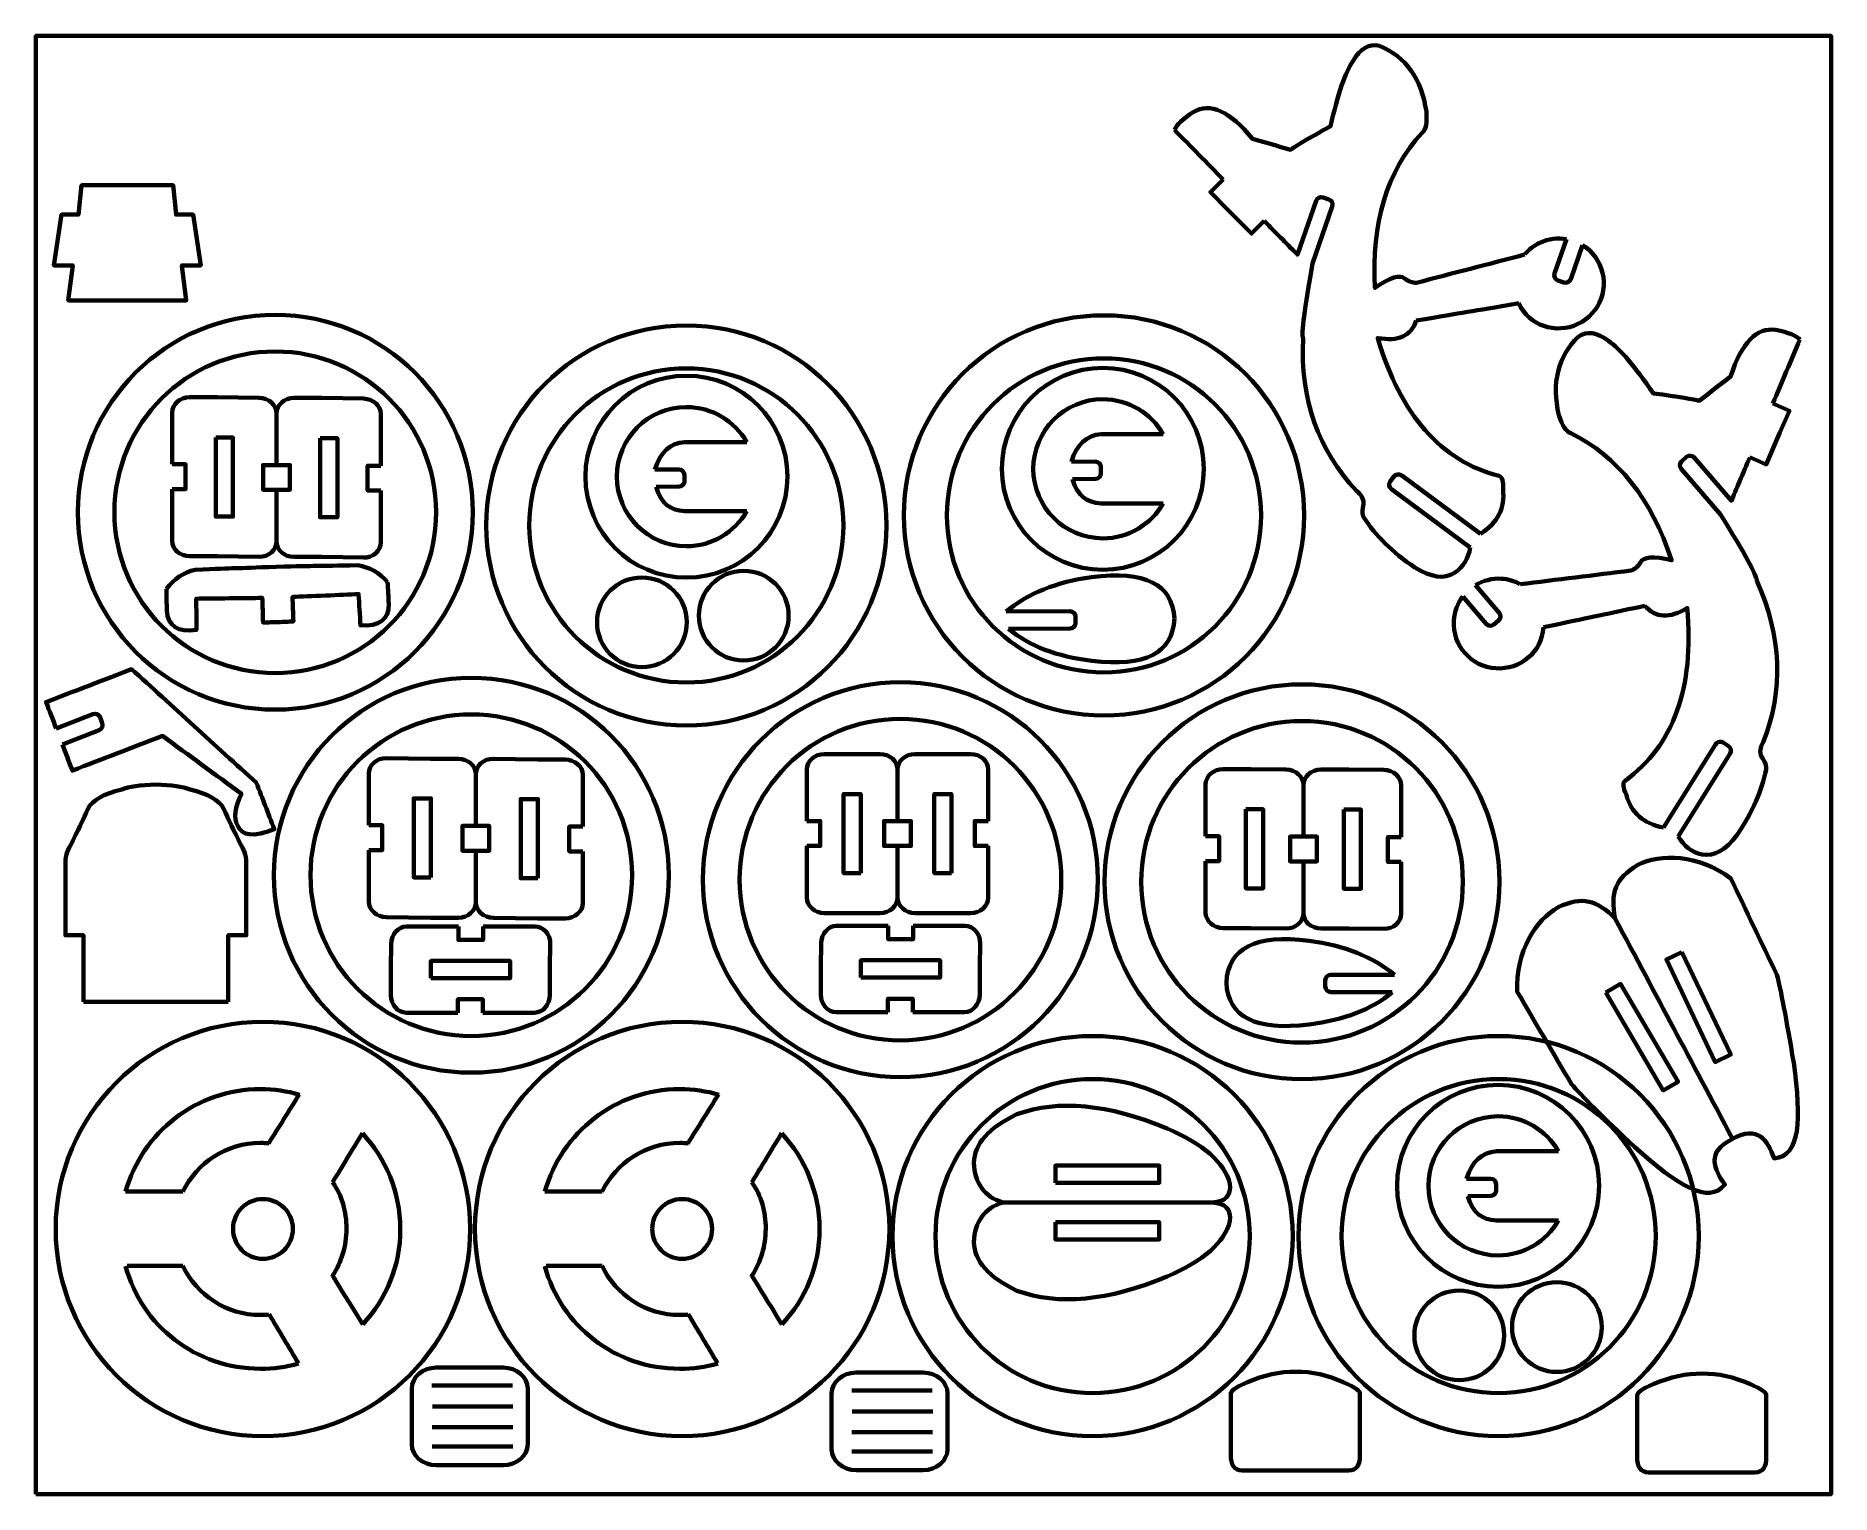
# Model space of a CAD drawing. Header units: inches. Extents: x -12 to 12, y -9 to 10.5.
import ezdxf

# ---------------------------------------------------------------- set-up
doc = ezdxf.new("R2010")
doc.units = ezdxf.units.IN
doc.header["$MEASUREMENT"] = 0
doc.layers.add('Layer 1', color=1, linetype='Continuous')

msp = doc.modelspace()

# ---------------------------------------------------------------- linework, layer by layer
at = {"lineweight": 70}
msp.add_lwpolyline([(-12, -9), (12, -9), (12, 10.5), (-12, 10.5), (-12, -9)], close=True, dxfattribs=at)
at = {"layer": 'Layer 1', "lineweight": 70}
for points in [[(5.964, 10.367), (5.822, 10.398), (5.704, 10.331), (5.61, 10.168)], [(3.873, 8.58), (3.659, 8.797), (3.437, 9.025), (3.223, 9.242)], [(6.455, 6.693), (7.132, 6.807), (7.147, 6.81), (7.824, 6.924)], [(8.619, 6.476), (8.74, 6.557), (8.874, 6.539), (9.022, 6.421)], [(11.221, 5.583), (11.34, 5.863), (11.463, 6.157), (11.582, 6.437)], [(-10.18, 4.439), (-10.18, 4.209), (-10.18, 3.979), (-10.18, 3.748)], [(-8.783, 4.43), (-8.783, 4.2), (-8.783, 3.969), (-8.783, 3.739)], [(-7.387, 4.421), (-7.387, 4.19), (-7.387, 3.96), (-7.387, 3.73)], [(-9.871, 3.361), (-10.027, 3.324), (-10.154, 3.239), (-10.254, 3.107)], [(-8.786, 3.402), (-9.378, 3.374), (-9.279, 3.389), (-9.871, 3.361)], [(-8.786, 3.402), (-8.193, 3.415), (-8.291, 3.409), (-7.698, 3.422)], [(-7.698, 3.422), (-7.54, 3.396), (-7.407, 3.32), (-7.298, 3.195)], [(9.511, 2.879), (8.84, 2.737), (8.825, 2.733), (8.154, 2.591)], [(-7.549, -0.055), (-7.549, 0.175), (-7.549, 0.406), (-7.549, 0.636)], [(-6.119, -0.064), (-6.119, 0.166), (-6.119, 0.396), (-6.119, 0.627)], [(-4.689, -0.073), (-4.689, 0.157), (-4.689, 0.387), (-4.689, 0.617)], [(-1.693, -0.001), (-1.693, 0.229), (-1.693, 0.459), (-1.693, 0.69)], [(-0.481, -0.001), (-0.481, 0.229), (-0.481, 0.459), (-0.481, 0.69)], [(0.731, -0.001), (0.731, 0.229), (0.731, 0.459), (0.731, 0.69)], [(3.638, -0.534), (3.638, -0.764), (3.638, -0.995), (3.638, -1.225)], [(4.946, -0.54), (4.946, -0.77), (4.946, -1), (4.946, -1.23)], [(6.254, -0.545), (6.254, -0.775), (6.254, -1.006), (6.254, -1.236)], [(-6.021, -1.409), (-5.79, -1.409), (-5.56, -1.409), (-5.33, -1.409)], [(-0.273, -1.401), (-0.043, -1.401), (0.188, -1.401), (0.418, -1.401)], [(-11.365, -2.419), (-10.719, -2.419), (-11.042, -2.419), (-10.396, -2.419)], [(-9.428, -2.419), (-10.073, -2.419), (-9.751, -2.419), (-10.396, -2.419)], [(-6.026, -2.562), (-5.796, -2.562), (-5.566, -2.562), (-5.335, -2.562)], [(-0.278, -2.554), (-0.048, -2.554), (0.182, -2.554), (0.412, -2.554)], [(-8.48, -3.657), (-8.616, -3.875), (-8.752, -4.092), (-8.888, -4.31)], [(-2.875, -3.657), (-3.011, -3.875), (-3.147, -4.092), (-3.283, -4.31)], [(-8.033, -4.829), (-7.993, -4.764), (-7.822, -4.483), (-7.635, -4.175)], [(-2.428, -4.829), (-2.388, -4.764), (-2.217, -4.483), (-2.03, -4.175)], [(-10.8, -4.954), (-10.034, -4.954), (-10.034, -4.954), (-10.034, -4.954)], [(-5.195, -4.954), (-4.429, -4.954), (-4.429, -4.954), (-4.429, -4.954)], [(3.727, -5.1), (3.904, -5.091), (3.983, -5.007), (3.963, -4.85)], [(3.727, -5.1), (3.904, -5.11), (3.983, -5.194), (3.963, -5.351)], [(-10.036, -5.949), (-10.285, -5.949), (-10.533, -5.949), (-10.782, -5.949)], [(-4.431, -5.949), (-4.68, -5.949), (-4.928, -5.949), (-5.177, -5.949)], [(-7.631, -6.73), (-8.033, -6.08), (-8.039, -6.069), (-8.033, -6.08)], [(-2.026, -6.73), (-2.428, -6.08), (-2.434, -6.069), (-2.428, -6.08)], [(-8.491, -7.25), (-8.622, -7.031), (-8.752, -6.813), (-8.883, -6.594)], [(-2.886, -7.25), (-3.017, -7.031), (-3.147, -6.813), (-3.278, -6.594)], [(5.479, -7.503), (5.061, -7.316), (4.634, -7.316), (4.197, -7.503)], [(10.912, -7.527), (10.494, -7.341), (10.066, -7.341), (9.63, -7.527)], [(-5.63, -7.549), (-5.63, -7.549), (-6.706, -7.549), (-6.706, -7.549)], [(-0.018, -7.614), (-0.018, -7.614), (-1.094, -7.614), (-1.094, -7.614)], [(4.197, -7.503), (4.035, -7.571), (3.962, -7.625), (3.976, -7.665)], [(3.976, -7.665), (3.976, -7.665), (3.976, -8.476), (3.976, -8.476)], [(5.479, -7.503), (5.641, -7.571), (5.715, -7.625), (5.7, -7.665)], [(5.7, -7.665), (5.7, -7.665), (5.7, -8.476), (5.7, -8.476)], [(9.63, -7.527), (9.468, -7.596), (9.394, -7.65), (9.409, -7.69)], [(10.912, -7.527), (11.074, -7.596), (11.147, -7.65), (11.133, -7.69)], [(-5.623, -7.829), (-5.623, -7.829), (-6.699, -7.829), (-6.699, -7.829)], [(-0.011, -7.894), (-0.011, -7.894), (-1.087, -7.894), (-1.087, -7.894)], [(9.409, -7.69), (9.409, -7.69), (9.409, -8.5), (9.409, -8.5)], [(11.133, -7.69), (11.133, -7.69), (11.133, -8.5), (11.133, -8.5)], [(-5.626, -8.105), (-5.626, -8.105), (-6.702, -8.105), (-6.702, -8.105)], [(-5.626, -8.363), (-5.626, -8.363), (-6.702, -8.363), (-6.702, -8.363)], [(-0.014, -8.171), (-0.014, -8.171), (-1.09, -8.171), (-1.09, -8.171)], [(-0.014, -8.429), (-0.014, -8.429), (-1.09, -8.429), (-1.09, -8.429)], [(3.976, -8.476), (3.97, -8.612), (4.021, -8.682), (4.127, -8.686)], [(5.7, -8.476), (5.706, -8.612), (5.656, -8.682), (5.549, -8.686)], [(9.409, -8.5), (9.403, -8.637), (9.453, -8.707), (9.56, -8.71)], [(11.133, -8.5), (11.139, -8.637), (11.088, -8.707), (10.982, -8.71)], [(4.127, -8.686), (4.127, -8.686), (4.838, -8.686), (4.838, -8.686)], [(5.549, -8.686), (5.549, -8.686), (4.838, -8.686), (4.838, -8.686)], [(9.56, -8.71), (9.56, -8.71), (10.271, -8.71), (10.271, -8.71)], [(10.982, -8.71), (10.982, -8.71), (10.271, -8.71), (10.271, -8.71)]]:
    msp.add_open_spline(points, degree=3, dxfattribs=at)
for points, knots in [([(7.903, 7.575), (7.431, 7.451), (6.929, 7.323), (6.458, 7.199), (6.458, 7.199), (6.406, 7.197), (6.353, 7.215), (6.298, 7.254), (6.298, 7.254), (6.237, 7.314), (6.105, 7.272), (5.901, 7.129), (5.901, 7.129), (5.85, 7.994), (6.06, 8.685), (6.531, 9.204), (6.531, 9.204), (6.583, 9.246), (6.602, 9.34), (6.589, 9.487), (6.589, 9.487), (6.525, 9.924), (6.317, 10.217), (5.964, 10.367)], [0, 0, 0, 0, 0.166667, 0.166667, 0.166667, 0.166667, 0.333333, 0.333333, 0.333333, 0.333333, 0.5, 0.5, 0.5, 0.5, 0.666667, 0.666667, 0.666667, 0.666667, 0.833333, 0.833333, 0.833333, 0.833333, 1, 1, 1, 1]), ([(5.61, 10.168), (5.506, 10.016), (5.406, 9.724), (5.308, 9.293), (5.308, 9.293), (5.007, 9.125), (4.829, 9.019), (4.773, 8.977), (4.773, 8.977), (4.603, 9.026), (4.433, 9.075), (4.264, 9.124), (4.264, 9.124), (3.961, 9.494), (3.698, 9.613), (3.473, 9.482), (3.473, 9.482), (3.328, 9.389), (3.245, 9.31), (3.223, 9.242)], [0, 0, 0, 0, 0.2, 0.2, 0.2, 0.2, 0.4, 0.4, 0.4, 0.4, 0.6, 0.6, 0.6, 0.6, 0.8, 0.8, 0.8, 0.8, 1, 1, 1, 1]), ([(-10.778, 6.962), (-10.778, 6.962), (-11.567, 6.962), (-11.567, 6.962), (-11.567, 6.962), (-11.567, 6.962), (-11.507, 7.431), (-11.507, 7.431), (-11.507, 7.431), (-11.507, 7.431), (-11.76, 7.43), (-11.76, 7.43), (-11.76, 7.43), (-11.76, 7.43), (-11.657, 8.11), (-11.657, 8.11), (-11.657, 8.11), (-11.657, 8.11), (-11.431, 8.111), (-11.431, 8.111), (-11.431, 8.111), (-11.431, 8.111), (-11.39, 8.503), (-11.39, 8.503), (-11.39, 8.503), (-11.39, 8.503), (-10.778, 8.504), (-10.778, 8.504)], [0, 0, 0, 0, 0.142857, 0.142857, 0.142857, 0.142857, 0.285714, 0.285714, 0.285714, 0.285714, 0.428571, 0.428571, 0.428571, 0.428571, 0.571429, 0.571429, 0.571429, 0.571429, 0.714286, 0.714286, 0.714286, 0.714286, 0.857143, 0.857143, 0.857143, 0.857143, 1, 1, 1, 1]), ([(-10.778, 6.962), (-10.778, 6.962), (-9.99, 6.962), (-9.99, 6.962), (-9.99, 6.962), (-9.99, 6.962), (-10.049, 7.431), (-10.049, 7.431), (-10.049, 7.431), (-10.049, 7.431), (-9.796, 7.43), (-9.796, 7.43), (-9.796, 7.43), (-9.796, 7.43), (-9.899, 8.11), (-9.899, 8.11), (-9.899, 8.11), (-9.899, 8.11), (-10.126, 8.111), (-10.126, 8.111), (-10.126, 8.111), (-10.126, 8.111), (-10.167, 8.503), (-10.167, 8.503), (-10.167, 8.503), (-10.167, 8.503), (-10.778, 8.504), (-10.778, 8.504)], [0, 0, 0, 0, 0.142857, 0.142857, 0.142857, 0.142857, 0.285714, 0.285714, 0.285714, 0.285714, 0.428571, 0.428571, 0.428571, 0.428571, 0.571429, 0.571429, 0.571429, 0.571429, 0.714286, 0.714286, 0.714286, 0.714286, 0.857143, 0.857143, 0.857143, 0.857143, 1, 1, 1, 1]), ([(3.927, 8.184), (3.927, 8.184), (3.702, 8.411), (3.702, 8.411), (3.702, 8.411), (3.702, 8.411), (3.873, 8.58), (3.873, 8.58)], [0, 0, 0, 0, 0.5, 0.5, 0.5, 0.5, 1, 1, 1, 1]), ([(4.422, 8.025), (4.422, 8.025), (4.252, 7.856), (4.252, 7.856), (4.252, 7.856), (4.252, 7.856), (3.927, 8.184), (3.927, 8.184)], [0, 0, 0, 0, 0.5, 0.5, 0.5, 0.5, 1, 1, 1, 1]), ([(4.941, 6.454), (4.916, 6.519), (4.958, 6.853), (5.067, 7.455), (5.067, 7.455), (5.067, 7.455), (5.332, 8.219), (5.332, 8.219), (5.332, 8.219), (5.345, 8.257), (5.325, 8.299), (5.287, 8.312), (5.287, 8.312), (5.287, 8.312), (5.208, 8.34), (5.208, 8.34), (5.208, 8.34), (5.17, 8.353), (5.128, 8.332), (5.114, 8.294), (5.114, 8.294), (5.114, 8.294), (4.865, 7.576), (4.865, 7.576), (4.865, 7.576), (4.693, 7.75), (4.592, 7.853), (4.422, 8.025)], [0, 0, 0, 0, 0.142857, 0.142857, 0.142857, 0.142857, 0.285714, 0.285714, 0.285714, 0.285714, 0.428571, 0.428571, 0.428571, 0.428571, 0.571429, 0.571429, 0.571429, 0.571429, 0.714286, 0.714286, 0.714286, 0.714286, 0.857143, 0.857143, 0.857143, 0.857143, 1, 1, 1, 1]), ([(8.676, 7.702), (8.775, 7.643), (8.851, 7.56), (8.904, 7.446), (8.904, 7.446), (9.045, 7.146), (8.916, 6.789), (8.616, 6.648), (8.616, 6.648), (8.316, 6.507), (7.965, 6.624), (7.824, 6.924)], [0, 0, 0, 0, 0.333333, 0.333333, 0.333333, 0.333333, 0.666667, 0.666667, 0.666667, 0.666667, 1, 1, 1, 1]), ([(7.906, 7.579), (7.959, 7.643), (8.027, 7.697), (8.106, 7.734), (8.106, 7.734), (8.219, 7.787), (8.347, 7.8), (8.461, 7.783)], [0, 0, 0, 0, 0.5, 0.5, 0.5, 0.5, 1, 1, 1, 1]), ([(8.676, 7.702), (8.676, 7.702), (8.519, 7.248), (8.519, 7.248), (8.519, 7.248), (8.506, 7.21), (8.464, 7.189), (8.426, 7.202), (8.426, 7.202), (8.426, 7.202), (8.347, 7.23), (8.347, 7.23), (8.347, 7.23), (8.309, 7.243), (8.289, 7.285), (8.302, 7.323), (8.302, 7.323), (8.302, 7.323), (8.461, 7.783), (8.461, 7.783)], [0, 0, 0, 0, 0.2, 0.2, 0.2, 0.2, 0.4, 0.4, 0.4, 0.4, 0.6, 0.6, 0.6, 0.6, 0.8, 0.8, 0.8, 0.8, 1, 1, 1, 1]), ([(-8.8, 6.77), (-7.343, 6.77), (-6.16, 5.588), (-6.16, 4.13), (-6.16, 4.13), (-6.16, 2.673), (-7.343, 1.49), (-8.8, 1.49), (-8.8, 1.49), (-10.258, 1.49), (-11.44, 2.673), (-11.44, 4.13), (-11.44, 4.13), (-11.44, 5.588), (-10.258, 6.77), (-8.8, 6.77)], [0, 0, 0, 0, 0.25, 0.25, 0.25, 0.25, 0.5, 0.5, 0.5, 0.5, 0.75, 0.75, 0.75, 0.75, 1, 1, 1, 1]), ([(2.279, 6.763), (3.756, 6.763), (4.954, 5.565), (4.954, 4.088), (4.954, 4.088), (4.954, 2.61), (3.756, 1.413), (2.279, 1.413), (2.279, 1.413), (0.802, 1.413), (-0.396, 2.61), (-0.396, 4.088), (-0.396, 4.088), (-0.396, 5.565), (0.802, 6.763), (2.279, 6.763)], [0, 0, 0, 0, 0.25, 0.25, 0.25, 0.25, 0.5, 0.5, 0.5, 0.5, 0.75, 0.75, 0.75, 0.75, 1, 1, 1, 1]), ([(-3.304, 6.628), (-1.827, 6.628), (-0.629, 5.43), (-0.629, 3.953), (-0.629, 3.953), (-0.629, 2.476), (-1.827, 1.278), (-3.304, 1.278), (-3.304, 1.278), (-4.781, 1.278), (-5.979, 2.476), (-5.979, 3.953), (-5.979, 3.953), (-5.979, 5.43), (-4.781, 6.628), (-3.304, 6.628)], [0, 0, 0, 0, 0.25, 0.25, 0.25, 0.25, 0.5, 0.5, 0.5, 0.5, 0.75, 0.75, 0.75, 0.75, 1, 1, 1, 1]), ([(6.455, 6.693), (6.386, 6.489), (6.213, 6.411), (5.939, 6.459), (5.939, 6.459), (6.245, 5.43), (6.786, 4.816), (7.561, 4.615), (7.561, 4.615), (7.605, 4.602), (7.623, 4.541), (7.614, 4.432), (7.614, 4.432), (7.644, 4.189), (7.544, 3.992), (7.315, 3.842)], [0, 0, 0, 0, 0.25, 0.25, 0.25, 0.25, 0.5, 0.5, 0.5, 0.5, 0.75, 0.75, 0.75, 0.75, 1, 1, 1, 1]), ([(9.022, 6.421), (9.174, 6.318), (9.375, 6.084), (9.624, 5.719), (9.624, 5.719), (9.966, 5.673), (10.17, 5.64), (10.238, 5.621), (10.238, 5.621), (10.378, 5.729), (10.518, 5.837), (10.657, 5.945), (10.657, 5.945), (10.803, 6.4), (11.004, 6.608), (11.262, 6.568), (11.262, 6.568), (11.431, 6.535), (11.537, 6.492), (11.582, 6.437)], [0, 0, 0, 0, 0.2, 0.2, 0.2, 0.2, 0.4, 0.4, 0.4, 0.4, 0.6, 0.6, 0.6, 0.6, 0.8, 0.8, 0.8, 0.8, 1, 1, 1, 1]), ([(-8.8, 6.28), (-7.613, 6.28), (-6.65, 5.318), (-6.65, 4.13), (-6.65, 4.13), (-6.65, 2.943), (-7.613, 1.98), (-8.8, 1.98), (-8.8, 1.98), (-9.988, 1.98), (-10.95, 2.943), (-10.95, 4.13), (-10.95, 4.13), (-10.95, 5.318), (-9.988, 6.28), (-8.8, 6.28)], [0, 0, 0, 0, 0.25, 0.25, 0.25, 0.25, 0.5, 0.5, 0.5, 0.5, 0.75, 0.75, 0.75, 0.75, 1, 1, 1, 1]), ([(7.174, 3.66), (7.155, 3.515), (7.085, 3.401), (6.965, 3.318), (6.965, 3.318), (6.829, 3.233), (6.652, 3.257), (6.435, 3.39), (6.435, 3.39), (6.134, 3.597), (5.907, 3.821), (5.754, 4.06), (5.754, 4.06), (5.73, 4.1), (5.728, 4.161), (5.749, 4.244), (5.749, 4.244), (5.75, 4.309), (5.719, 4.366), (5.656, 4.417), (5.656, 4.417), (5.141, 4.963), (4.903, 5.642), (4.941, 6.454)], [0, 0, 0, 0, 0.166667, 0.166667, 0.166667, 0.166667, 0.333333, 0.333333, 0.333333, 0.333333, 0.5, 0.5, 0.5, 0.5, 0.666667, 0.666667, 0.666667, 0.666667, 0.833333, 0.833333, 0.833333, 0.833333, 1, 1, 1, 1]), ([(7.842, 3.168), (8.325, 3.226), (8.839, 3.291), (9.323, 3.349), (9.323, 3.349), (9.372, 3.365), (9.415, 3.402), (9.452, 3.459), (9.452, 3.459), (9.486, 3.537), (9.625, 3.546), (9.867, 3.488), (9.867, 3.488), (9.597, 4.311), (9.148, 4.877), (8.52, 5.186), (8.52, 5.186), (8.456, 5.207), (8.403, 5.287), (8.361, 5.429), (8.361, 5.429), (8.26, 5.859), (8.347, 6.208), (8.619, 6.476)], [0, 0, 0, 0, 0.166667, 0.166667, 0.166667, 0.166667, 0.333333, 0.333333, 0.333333, 0.333333, 0.5, 0.5, 0.5, 0.5, 0.666667, 0.666667, 0.666667, 0.666667, 0.833333, 0.833333, 0.833333, 0.833333, 1, 1, 1, 1]), ([(-3.304, 6.053), (-2.144, 6.053), (-1.204, 5.113), (-1.204, 3.953), (-1.204, 3.953), (-1.204, 2.793), (-2.144, 1.853), (-3.304, 1.853), (-3.304, 1.853), (-4.464, 1.853), (-5.404, 2.793), (-5.404, 3.953), (-5.404, 3.953), (-5.404, 5.113), (-4.464, 6.053), (-3.304, 6.053)], [0, 0, 0, 0, 0.25, 0.25, 0.25, 0.25, 0.5, 0.5, 0.5, 0.5, 0.75, 0.75, 0.75, 0.75, 1, 1, 1, 1]), ([(2.279, 6.188), (3.438, 6.188), (4.379, 5.247), (4.379, 4.088), (4.379, 4.088), (4.379, 2.928), (3.438, 1.988), (2.279, 1.988), (2.279, 1.988), (1.119, 1.988), (0.179, 2.928), (0.179, 4.088), (0.179, 4.088), (0.179, 5.247), (1.119, 6.188), (2.279, 6.188)], [0, 0, 0, 0, 0.25, 0.25, 0.25, 0.25, 0.5, 0.5, 0.5, 0.5, 0.75, 0.75, 0.75, 0.75, 1, 1, 1, 1]), ([(2.264, 6.061), (3.01, 6.061), (3.614, 5.456), (3.614, 4.711), (3.614, 4.711), (3.614, 3.965), (3.01, 3.361), (2.264, 3.361), (2.264, 3.361), (1.519, 3.361), (0.914, 3.965), (0.914, 4.711), (0.914, 4.711), (0.914, 5.456), (1.519, 6.061), (2.264, 6.061)], [0, 0, 0, 0, 0.25, 0.25, 0.25, 0.25, 0.5, 0.5, 0.5, 0.5, 0.75, 0.75, 0.75, 0.75, 1, 1, 1, 1]), ([(-3.303, 5.956), (-2.557, 5.956), (-1.953, 5.352), (-1.953, 4.606), (-1.953, 4.606), (-1.953, 3.861), (-2.557, 3.256), (-3.303, 3.256), (-3.303, 3.256), (-4.048, 3.256), (-4.653, 3.861), (-4.653, 4.606), (-4.653, 4.606), (-4.653, 5.352), (-4.048, 5.956), (-3.303, 5.956)], [0, 0, 0, 0, 0.25, 0.25, 0.25, 0.25, 0.5, 0.5, 0.5, 0.5, 0.75, 0.75, 0.75, 0.75, 1, 1, 1, 1]), ([(-10.18, 4.771), (-10.18, 4.771), (-10.18, 5.461), (-10.18, 5.461), (-10.18, 5.461), (-10.18, 5.575), (-10.074, 5.668), (-9.944, 5.668), (-9.944, 5.668), (-9.944, 5.668), (-9.573, 5.668), (-9.573, 5.668)], [0, 0, 0, 0, 0.333333, 0.333333, 0.333333, 0.333333, 0.666667, 0.666667, 0.666667, 0.666667, 1, 1, 1, 1]), ([(-8.783, 5.452), (-8.783, 5.566), (-8.889, 5.656), (-9.018, 5.659), (-9.018, 5.659), (-9.018, 5.659), (-9.573, 5.668), (-9.573, 5.668)], [0, 0, 0, 0, 0.5, 0.5, 0.5, 0.5, 1, 1, 1, 1]), ([(-8.783, 4.761), (-8.783, 4.761), (-8.783, 5.452), (-8.783, 5.452), (-8.783, 5.452), (-8.783, 5.566), (-8.677, 5.659), (-8.548, 5.659), (-8.548, 5.659), (-8.548, 5.659), (-8.177, 5.659), (-8.177, 5.659)], [0, 0, 0, 0, 0.333333, 0.333333, 0.333333, 0.333333, 0.666667, 0.666667, 0.666667, 0.666667, 1, 1, 1, 1]), ([(-7.387, 4.752), (-7.387, 4.752), (-7.387, 5.443), (-7.387, 5.443), (-7.387, 5.443), (-7.387, 5.556), (-7.492, 5.647), (-7.622, 5.649), (-7.622, 5.649), (-7.622, 5.649), (-8.177, 5.659), (-8.177, 5.659)], [0, 0, 0, 0, 0.333333, 0.333333, 0.333333, 0.333333, 0.666667, 0.666667, 0.666667, 0.666667, 1, 1, 1, 1]), ([(-2.496, 4.144), (-2.657, 3.864), (-2.958, 3.676), (-3.303, 3.676), (-3.303, 3.676), (-3.816, 3.676), (-4.233, 4.093), (-4.233, 4.606), (-4.233, 4.606), (-4.233, 5.12), (-3.816, 5.536), (-3.303, 5.536), (-3.303, 5.536), (-2.958, 5.536), (-2.657, 5.348), (-2.496, 5.069)], [0, 0, 0, 0, 0.25, 0.25, 0.25, 0.25, 0.5, 0.5, 0.5, 0.5, 0.75, 0.75, 0.75, 0.75, 1, 1, 1, 1]), ([(3.071, 4.248), (2.91, 3.969), (2.609, 3.781), (2.264, 3.781), (2.264, 3.781), (1.751, 3.781), (1.334, 4.197), (1.334, 4.711), (1.334, 4.711), (1.334, 5.224), (1.751, 5.641), (2.264, 5.641), (2.264, 5.641), (2.609, 5.641), (2.91, 5.453), (3.071, 5.174)], [0, 0, 0, 0, 0.25, 0.25, 0.25, 0.25, 0.5, 0.5, 0.5, 0.5, 0.75, 0.75, 0.75, 0.75, 1, 1, 1, 1]), ([(11.316, 5.195), (11.316, 5.195), (11.442, 5.488), (11.442, 5.488), (11.442, 5.488), (11.442, 5.488), (11.221, 5.583), (11.221, 5.583)], [0, 0, 0, 0, 0.5, 0.5, 0.5, 0.5, 1, 1, 1, 1]), ([(-9.596, 5.129), (-9.596, 5.129), (-9.366, 5.129), (-9.366, 5.129), (-9.366, 5.129), (-9.366, 5.129), (-9.366, 4.071), (-9.366, 4.071), (-9.366, 4.071), (-9.366, 4.071), (-9.596, 4.071), (-9.596, 4.071), (-9.596, 4.071), (-9.596, 4.071), (-9.596, 5.129), (-9.596, 5.129)], [0, 0, 0, 0, 0.25, 0.25, 0.25, 0.25, 0.5, 0.5, 0.5, 0.5, 0.75, 0.75, 0.75, 0.75, 1, 1, 1, 1]), ([(-8.2, 5.12), (-8.2, 5.12), (-7.97, 5.12), (-7.97, 5.12), (-7.97, 5.12), (-7.97, 5.12), (-7.97, 4.062), (-7.97, 4.062), (-7.97, 4.062), (-7.97, 4.062), (-8.2, 4.062), (-8.2, 4.062), (-8.2, 4.062), (-8.2, 4.062), (-8.2, 5.12), (-8.2, 5.12)], [0, 0, 0, 0, 0.25, 0.25, 0.25, 0.25, 0.5, 0.5, 0.5, 0.5, 0.75, 0.75, 0.75, 0.75, 1, 1, 1, 1]), ([(-2.496, 5.069), (-2.772, 5.069), (-3.049, 5.069), (-3.325, 5.069), (-3.325, 5.069), (-3.52, 5.054), (-3.651, 4.937), (-3.724, 4.7)], [0, 0, 0, 0, 0.5, 0.5, 0.5, 0.5, 1, 1, 1, 1]), ([(3.071, 5.174), (2.795, 5.174), (2.518, 5.174), (2.242, 5.174), (2.242, 5.174), (2.047, 5.159), (1.916, 5.042), (1.843, 4.804)], [0, 0, 0, 0, 0.5, 0.5, 0.5, 0.5, 1, 1, 1, 1]), ([(10.913, 4.865), (10.913, 4.865), (11.134, 4.77), (11.134, 4.77), (11.134, 4.77), (11.134, 4.77), (11.316, 5.195), (11.316, 5.195)], [0, 0, 0, 0, 0.5, 0.5, 0.5, 0.5, 1, 1, 1, 1]), ([(1.843, 4.804), (1.843, 4.804), (2.163, 4.807), (2.163, 4.807), (2.163, 4.807), (2.204, 4.808), (2.237, 4.775), (2.237, 4.734), (2.237, 4.734), (2.237, 4.734), (2.238, 4.651), (2.238, 4.651), (2.238, 4.651), (2.239, 4.611), (2.206, 4.578), (2.165, 4.577), (2.165, 4.577), (2.165, 4.577), (1.858, 4.574), (1.858, 4.574)], [0, 0, 0, 0, 0.2, 0.2, 0.2, 0.2, 0.4, 0.4, 0.4, 0.4, 0.6, 0.6, 0.6, 0.6, 0.8, 0.8, 0.8, 0.8, 1, 1, 1, 1]), ([(11.008, 3.213), (11.007, 3.283), (10.846, 3.578), (10.523, 4.098), (10.523, 4.098), (10.523, 4.098), (9.997, 4.711), (9.997, 4.711), (9.997, 4.711), (9.97, 4.741), (9.974, 4.788), (10.004, 4.814), (10.004, 4.814), (10.004, 4.814), (10.067, 4.869), (10.067, 4.869), (10.067, 4.869), (10.098, 4.895), (10.145, 4.891), (10.171, 4.861), (10.171, 4.861), (10.171, 4.861), (10.667, 4.284), (10.667, 4.284), (10.667, 4.284), (10.762, 4.509), (10.819, 4.642), (10.914, 4.864)], [0, 0, 0, 0, 0.142857, 0.142857, 0.142857, 0.142857, 0.285714, 0.285714, 0.285714, 0.285714, 0.428571, 0.428571, 0.428571, 0.428571, 0.571429, 0.571429, 0.571429, 0.571429, 0.714286, 0.714286, 0.714286, 0.714286, 0.857143, 0.857143, 0.857143, 0.857143, 1, 1, 1, 1]), ([(-10.18, 4.771), (-10.18, 4.771), (-10, 4.771), (-10, 4.771), (-10, 4.771), (-10, 4.771), (-10, 4.439), (-10, 4.439), (-10, 4.439), (-10, 4.439), (-10.18, 4.439), (-10.18, 4.439)], [0, 0, 0, 0, 0.333333, 0.333333, 0.333333, 0.333333, 0.666667, 0.666667, 0.666667, 0.666667, 1, 1, 1, 1]), ([(-8.783, 4.761), (-8.783, 4.761), (-8.962, 4.761), (-8.962, 4.761), (-8.962, 4.761), (-8.962, 4.761), (-8.962, 4.43), (-8.962, 4.43), (-8.962, 4.43), (-8.962, 4.43), (-8.783, 4.43), (-8.783, 4.43)], [0, 0, 0, 0, 0.333333, 0.333333, 0.333333, 0.333333, 0.666667, 0.666667, 0.666667, 0.666667, 1, 1, 1, 1]), ([(-8.783, 4.761), (-8.783, 4.761), (-8.604, 4.761), (-8.604, 4.761), (-8.604, 4.761), (-8.604, 4.761), (-8.604, 4.43), (-8.604, 4.43), (-8.604, 4.43), (-8.604, 4.43), (-8.783, 4.43), (-8.783, 4.43)], [0, 0, 0, 0, 0.333333, 0.333333, 0.333333, 0.333333, 0.666667, 0.666667, 0.666667, 0.666667, 1, 1, 1, 1]), ([(-7.387, 4.752), (-7.387, 4.752), (-7.566, 4.752), (-7.566, 4.752), (-7.566, 4.752), (-7.566, 4.752), (-7.566, 4.421), (-7.566, 4.421), (-7.566, 4.421), (-7.566, 4.421), (-7.387, 4.421), (-7.387, 4.421)], [0, 0, 0, 0, 0.333333, 0.333333, 0.333333, 0.333333, 0.666667, 0.666667, 0.666667, 0.666667, 1, 1, 1, 1]), ([(-3.724, 4.7), (-3.724, 4.7), (-3.404, 4.703), (-3.404, 4.703), (-3.404, 4.703), (-3.363, 4.703), (-3.33, 4.67), (-3.33, 4.63), (-3.33, 4.63), (-3.33, 4.63), (-3.329, 4.547), (-3.329, 4.547), (-3.329, 4.547), (-3.328, 4.506), (-3.361, 4.473), (-3.402, 4.473), (-3.402, 4.473), (-3.402, 4.473), (-3.709, 4.47), (-3.709, 4.47)], [0, 0, 0, 0, 0.2, 0.2, 0.2, 0.2, 0.4, 0.4, 0.4, 0.4, 0.6, 0.6, 0.6, 0.6, 0.8, 0.8, 0.8, 0.8, 1, 1, 1, 1]), ([(3.071, 4.248), (2.795, 4.248), (2.518, 4.248), (2.242, 4.248), (2.242, 4.248), (2.047, 4.263), (1.93, 4.337), (1.858, 4.574)], [0, 0, 0, 0, 0.5, 0.5, 0.5, 0.5, 1, 1, 1, 1]), ([(7.174, 3.66), (7.174, 3.66), (6.122, 4.438), (6.122, 4.438), (6.122, 4.438), (6.089, 4.462), (6.082, 4.509), (6.106, 4.541), (6.106, 4.541), (6.106, 4.541), (6.156, 4.608), (6.156, 4.608), (6.156, 4.608), (6.18, 4.64), (6.226, 4.647), (6.259, 4.623), (6.259, 4.623), (6.259, 4.623), (7.315, 3.842), (7.315, 3.842)], [0, 0, 0, 0, 0.2, 0.2, 0.2, 0.2, 0.4, 0.4, 0.4, 0.4, 0.6, 0.6, 0.6, 0.6, 0.8, 0.8, 0.8, 0.8, 1, 1, 1, 1]), ([(-2.496, 4.144), (-2.772, 4.144), (-3.049, 4.144), (-3.325, 4.144), (-3.325, 4.144), (-3.52, 4.159), (-3.637, 4.233), (-3.709, 4.47)], [0, 0, 0, 0, 0.5, 0.5, 0.5, 0.5, 1, 1, 1, 1]), ([(-9.573, 3.542), (-9.573, 3.542), (-9.944, 3.542), (-9.944, 3.542), (-9.944, 3.542), (-10.074, 3.542), (-10.18, 3.635), (-10.18, 3.748)], [0, 0, 0, 0, 0.5, 0.5, 0.5, 0.5, 1, 1, 1, 1]), ([(-9.573, 3.542), (-9.573, 3.542), (-9.018, 3.533), (-9.018, 3.533), (-9.018, 3.533), (-8.889, 3.531), (-8.783, 3.626), (-8.783, 3.739)], [0, 0, 0, 0, 0.5, 0.5, 0.5, 0.5, 1, 1, 1, 1]), ([(-8.177, 3.533), (-8.177, 3.533), (-8.548, 3.533), (-8.548, 3.533), (-8.548, 3.533), (-8.677, 3.533), (-8.783, 3.626), (-8.783, 3.739)], [0, 0, 0, 0, 0.5, 0.5, 0.5, 0.5, 1, 1, 1, 1]), ([(-8.177, 3.533), (-8.177, 3.533), (-7.622, 3.523), (-7.622, 3.523), (-7.622, 3.523), (-7.492, 3.521), (-7.387, 3.616), (-7.387, 3.73)], [0, 0, 0, 0, 0.5, 0.5, 0.5, 0.5, 1, 1, 1, 1]), ([(-7.298, 3.195), (-7.293, 3.098), (-7.287, 3.001), (-7.282, 2.904), (-7.282, 2.904), (-7.282, 2.695), (-7.408, 2.6), (-7.661, 2.619), (-7.661, 2.619), (-7.669, 2.758), (-7.677, 2.896), (-7.686, 3.035), (-7.686, 3.035), (-7.914, 3.023), (-8.341, 3.01), (-8.569, 2.998), (-8.569, 2.998), (-8.565, 2.889), (-8.562, 2.78), (-8.558, 2.67), (-8.558, 2.67), (-8.625, 2.667), (-8.693, 2.663), (-8.76, 2.66)], [0, 0, 0, 0, 0.166667, 0.166667, 0.166667, 0.166667, 0.333333, 0.333333, 0.333333, 0.333333, 0.5, 0.5, 0.5, 0.5, 0.666667, 0.666667, 0.666667, 0.666667, 0.833333, 0.833333, 0.833333, 0.833333, 1, 1, 1, 1]), ([(-3.898, 3.258), (-3.567, 3.258), (-3.298, 2.99), (-3.298, 2.658), (-3.298, 2.658), (-3.298, 2.327), (-3.567, 2.058), (-3.898, 2.058), (-3.898, 2.058), (-4.229, 2.058), (-4.498, 2.327), (-4.498, 2.658), (-4.498, 2.658), (-4.498, 2.99), (-4.229, 3.258), (-3.898, 3.258)], [0, 0, 0, 0, 0.25, 0.25, 0.25, 0.25, 0.5, 0.5, 0.5, 0.5, 0.75, 0.75, 0.75, 0.75, 1, 1, 1, 1]), ([(-2.537, 3.347), (-2.206, 3.347), (-1.937, 3.079), (-1.937, 2.747), (-1.937, 2.747), (-1.937, 2.416), (-2.206, 2.147), (-2.537, 2.147), (-2.537, 2.147), (-2.868, 2.147), (-3.137, 2.416), (-3.137, 2.747), (-3.137, 2.747), (-3.137, 3.079), (-2.868, 3.347), (-2.537, 3.347)], [0, 0, 0, 0, 0.25, 0.25, 0.25, 0.25, 0.5, 0.5, 0.5, 0.5, 0.75, 0.75, 0.75, 0.75, 1, 1, 1, 1]), ([(0.973, 2.802), (1.259, 3.044), (1.64, 3.198), (2.114, 3.263), (2.114, 3.263), (2.826, 3.354), (3.195, 3.169), (3.221, 2.707)], [0, 0, 0, 0, 0.5, 0.5, 0.5, 0.5, 1, 1, 1, 1]), ([(7.075, 3.002), (7.075, 3.002), (7.388, 2.637), (7.388, 2.637), (7.388, 2.637), (7.415, 2.607), (7.461, 2.603), (7.492, 2.629), (7.492, 2.629), (7.492, 2.629), (7.555, 2.683), (7.555, 2.683), (7.555, 2.683), (7.586, 2.71), (7.589, 2.756), (7.563, 2.787), (7.563, 2.787), (7.563, 2.787), (7.246, 3.156), (7.246, 3.156)], [0, 0, 0, 0, 0.2, 0.2, 0.2, 0.2, 0.4, 0.4, 0.4, 0.4, 0.6, 0.6, 0.6, 0.6, 0.8, 0.8, 0.8, 0.8, 1, 1, 1, 1]), ([(7.837, 3.17), (7.764, 3.21), (7.682, 3.236), (7.594, 3.241), (7.594, 3.241), (7.47, 3.249), (7.346, 3.215), (7.246, 3.156)], [0, 0, 0, 0, 0.5, 0.5, 0.5, 0.5, 1, 1, 1, 1]), ([(9.956, -0.206), (10.028, -0.334), (10.134, -0.414), (10.276, -0.448), (10.276, -0.448), (10.435, -0.476), (10.59, -0.389), (10.743, -0.186), (10.743, -0.186), (10.947, 0.118), (11.076, 0.409), (11.131, 0.687), (11.131, 0.687), (11.139, 0.733), (11.118, 0.791), (11.068, 0.861), (11.068, 0.861), (11.043, 0.92), (11.051, 0.985), (11.091, 1.055), (11.091, 1.055), (11.369, 1.752), (11.341, 2.471), (11.008, 3.213)], [0, 0, 0, 0, 0.166667, 0.166667, 0.166667, 0.166667, 0.333333, 0.333333, 0.333333, 0.333333, 0.5, 0.5, 0.5, 0.5, 0.666667, 0.666667, 0.666667, 0.666667, 0.833333, 0.833333, 0.833333, 0.833333, 1, 1, 1, 1]), ([(-10.254, 3.107), (-10.253, 3.009), (-10.252, 2.912), (-10.251, 2.815), (-10.251, 2.815), (-10.236, 2.607), (-10.103, 2.521), (-9.853, 2.557), (-9.853, 2.557), (-9.854, 2.696), (-9.855, 2.835), (-9.856, 2.974), (-9.856, 2.974), (-9.628, 2.978), (-9.202, 2.98), (-8.974, 2.984), (-8.974, 2.984), (-8.97, 2.875), (-8.966, 2.766), (-8.963, 2.656), (-8.963, 2.656), (-8.895, 2.657), (-8.828, 2.659), (-8.76, 2.66)], [0, 0, 0, 0, 0.166667, 0.166667, 0.166667, 0.166667, 0.333333, 0.333333, 0.333333, 0.333333, 0.5, 0.5, 0.5, 0.5, 0.666667, 0.666667, 0.666667, 0.666667, 0.833333, 0.833333, 0.833333, 0.833333, 1, 1, 1, 1]), ([(7.075, 3.002), (7.005, 2.91), (6.965, 2.806), (6.957, 2.68), (6.957, 2.68), (6.936, 2.349), (7.188, 2.064), (7.518, 2.043), (7.518, 2.043), (7.849, 2.023), (8.133, 2.26), (8.154, 2.591)], [0, 0, 0, 0, 0.333333, 0.333333, 0.333333, 0.333333, 0.666667, 0.666667, 0.666667, 0.666667, 1, 1, 1, 1]), ([(0.973, 2.802), (0.973, 2.802), (1.824, 2.806), (1.824, 2.806), (1.824, 2.806), (1.864, 2.806), (1.898, 2.774), (1.898, 2.733), (1.898, 2.733), (1.898, 2.733), (1.898, 2.65), (1.898, 2.65), (1.898, 2.65), (1.898, 2.61), (1.865, 2.576), (1.825, 2.576), (1.825, 2.576), (1.825, 2.576), (1.003, 2.573), (1.003, 2.573)], [0, 0, 0, 0, 0.2, 0.2, 0.2, 0.2, 0.4, 0.4, 0.4, 0.4, 0.6, 0.6, 0.6, 0.6, 0.8, 0.8, 0.8, 0.8, 1, 1, 1, 1]), ([(1.003, 2.573), (1.291, 2.332), (1.643, 2.205), (2.117, 2.143), (2.117, 2.143), (2.83, 2.057), (3.198, 2.245), (3.221, 2.707)], [0, 0, 0, 0, 0.5, 0.5, 0.5, 0.5, 1, 1, 1, 1]), ([(9.511, 2.879), (9.651, 2.715), (9.84, 2.706), (10.078, 2.851), (10.078, 2.851), (10.171, 1.781), (9.893, 1.011), (9.246, 0.54), (9.246, 0.54), (9.21, 0.512), (9.215, 0.448), (9.263, 0.351), (9.263, 0.351), (9.325, 0.113), (9.49, -0.033), (9.759, -0.088)], [0, 0, 0, 0, 0.25, 0.25, 0.25, 0.25, 0.5, 0.5, 0.5, 0.5, 0.75, 0.75, 0.75, 0.75, 1, 1, 1, 1]), ([(-11.728, 1.239), (-11.773, 1.356), (-11.819, 1.474), (-11.864, 1.591), (-11.864, 1.591), (-11.284, 1.814), (-11.302, 1.807), (-10.722, 2.03), (-10.722, 2.03), (-10.189, 1.557), (-9.588, 0.99), (-9.054, 0.517), (-9.054, 0.517), (-8.966, 0.29), (-8.9, 0.118), (-8.813, -0.109), (-8.813, -0.109), (-9.089, -0.217), (-9.252, -0.199), (-9.303, -0.057), (-9.303, -0.057), (-9.359, 0.04), (-9.342, 0.181), (-9.252, 0.365), (-9.252, 0.365), (-9.604, 0.623), (-9.956, 0.881), (-10.308, 1.139), (-10.308, 1.139), (-10.709, 0.985), (-11.111, 0.83), (-11.512, 0.676), (-11.512, 0.676), (-11.584, 0.864), (-11.574, 0.836), (-11.646, 1.024)], [0, 0, 0, 0, 0.111111, 0.111111, 0.111111, 0.111111, 0.222222, 0.222222, 0.222222, 0.222222, 0.333333, 0.333333, 0.333333, 0.333333, 0.444444, 0.444444, 0.444444, 0.444444, 0.555556, 0.555556, 0.555556, 0.555556, 0.666667, 0.666667, 0.666667, 0.666667, 0.777778, 0.777778, 0.777778, 0.777778, 0.888889, 0.888889, 0.888889, 0.888889, 1, 1, 1, 1]), ([(-6.179, 1.916), (-4.721, 1.916), (-3.539, 0.734), (-3.539, -0.724), (-3.539, -0.724), (-3.539, -2.181), (-4.721, -3.364), (-6.179, -3.364), (-6.179, -3.364), (-7.636, -3.364), (-8.819, -2.181), (-8.819, -0.724), (-8.819, -0.724), (-8.819, 0.734), (-7.636, 1.916), (-6.179, 1.916)], [0, 0, 0, 0, 0.25, 0.25, 0.25, 0.25, 0.5, 0.5, 0.5, 0.5, 0.75, 0.75, 0.75, 0.75, 1, 1, 1, 1]), ([(-0.442, 1.857), (1.016, 1.857), (2.198, 0.675), (2.198, -0.783), (2.198, -0.783), (2.198, -2.24), (1.016, -3.423), (-0.442, -3.423), (-0.442, -3.423), (-1.899, -3.423), (-3.082, -2.24), (-3.082, -0.783), (-3.082, -0.783), (-3.082, 0.675), (-1.899, 1.857), (-0.442, 1.857)], [0, 0, 0, 0, 0.25, 0.25, 0.25, 0.25, 0.5, 0.5, 0.5, 0.5, 0.75, 0.75, 0.75, 0.75, 1, 1, 1, 1]), ([(4.927, 1.828), (6.385, 1.828), (7.567, 0.646), (7.567, -0.812), (7.567, -0.812), (7.567, -2.27), (6.385, -3.452), (4.927, -3.452), (4.927, -3.452), (3.469, -3.452), (2.287, -2.27), (2.287, -0.812), (2.287, -0.812), (2.287, 0.646), (3.469, 1.828), (4.927, 1.828)], [0, 0, 0, 0, 0.25, 0.25, 0.25, 0.25, 0.5, 0.5, 0.5, 0.5, 0.75, 0.75, 0.75, 0.75, 1, 1, 1, 1]), ([(-11.728, 1.239), (-11.728, 1.239), (-11.238, 1.43), (-11.238, 1.43), (-11.238, 1.43), (-11.2, 1.444), (-11.157, 1.426), (-11.143, 1.388), (-11.143, 1.388), (-11.143, 1.388), (-11.112, 1.31), (-11.112, 1.31), (-11.112, 1.31), (-11.098, 1.273), (-11.117, 1.23), (-11.154, 1.215), (-11.154, 1.215), (-11.154, 1.215), (-11.646, 1.024), (-11.646, 1.024)], [0, 0, 0, 0, 0.2, 0.2, 0.2, 0.2, 0.4, 0.4, 0.4, 0.4, 0.6, 0.6, 0.6, 0.6, 0.8, 0.8, 0.8, 0.8, 1, 1, 1, 1]), ([(-6.179, 1.426), (-4.991, 1.426), (-4.029, 0.464), (-4.029, -0.724), (-4.029, -0.724), (-4.029, -1.911), (-4.991, -2.874), (-6.179, -2.874), (-6.179, -2.874), (-7.366, -2.874), (-8.329, -1.911), (-8.329, -0.724), (-8.329, -0.724), (-8.329, 0.464), (-7.366, 1.426), (-6.179, 1.426)], [0, 0, 0, 0, 0.25, 0.25, 0.25, 0.25, 0.5, 0.5, 0.5, 0.5, 0.75, 0.75, 0.75, 0.75, 1, 1, 1, 1]), ([(-0.442, 1.367), (0.746, 1.367), (1.708, 0.405), (1.708, -0.783), (1.708, -0.783), (1.708, -1.97), (0.746, -2.933), (-0.442, -2.933), (-0.442, -2.933), (-1.629, -2.933), (-2.592, -1.97), (-2.592, -0.783), (-2.592, -0.783), (-2.592, 0.405), (-1.629, 1.367), (-0.442, 1.367)], [0, 0, 0, 0, 0.25, 0.25, 0.25, 0.25, 0.5, 0.5, 0.5, 0.5, 0.75, 0.75, 0.75, 0.75, 1, 1, 1, 1]), ([(4.927, 1.338), (6.114, 1.338), (7.077, 0.375), (7.077, -0.812), (7.077, -0.812), (7.077, -1.999), (6.114, -2.962), (4.927, -2.962), (4.927, -2.962), (3.74, -2.962), (2.777, -1.999), (2.777, -0.812), (2.777, -0.812), (2.777, 0.375), (3.74, 1.338), (4.927, 1.338)], [0, 0, 0, 0, 0.25, 0.25, 0.25, 0.25, 0.5, 0.5, 0.5, 0.5, 0.75, 0.75, 0.75, 0.75, 1, 1, 1, 1]), ([(9.956, -0.206), (9.956, -0.206), (10.65, 0.904), (10.65, 0.904), (10.65, 0.904), (10.671, 0.939), (10.661, 0.984), (10.626, 1.006), (10.626, 1.006), (10.626, 1.006), (10.556, 1.05), (10.556, 1.05), (10.556, 1.05), (10.521, 1.071), (10.476, 1.06), (10.454, 1.026), (10.454, 1.026), (10.454, 1.026), (9.759, -0.088), (9.759, -0.088)], [0, 0, 0, 0, 0.2, 0.2, 0.2, 0.2, 0.4, 0.4, 0.4, 0.4, 0.6, 0.6, 0.6, 0.6, 0.8, 0.8, 0.8, 0.8, 1, 1, 1, 1]), ([(-6.725, 0.833), (-6.725, 0.833), (-7.313, 0.842), (-7.313, 0.842), (-7.313, 0.842), (-7.443, 0.844), (-7.549, 0.749), (-7.549, 0.636)], [0, 0, 0, 0, 0.5, 0.5, 0.5, 0.5, 1, 1, 1, 1]), ([(-6.725, 0.833), (-6.725, 0.833), (-6.354, 0.833), (-6.354, 0.833), (-6.354, 0.833), (-6.225, 0.833), (-6.119, 0.74), (-6.119, 0.627)], [0, 0, 0, 0, 0.5, 0.5, 0.5, 0.5, 1, 1, 1, 1]), ([(-5.295, 0.824), (-5.295, 0.824), (-5.884, 0.833), (-5.884, 0.833), (-5.884, 0.833), (-6.013, 0.835), (-6.119, 0.74), (-6.119, 0.627)], [0, 0, 0, 0, 0.5, 0.5, 0.5, 0.5, 1, 1, 1, 1]), ([(-5.295, 0.824), (-5.295, 0.824), (-4.925, 0.824), (-4.925, 0.824), (-4.925, 0.824), (-4.795, 0.824), (-4.689, 0.731), (-4.689, 0.617)], [0, 0, 0, 0, 0.5, 0.5, 0.5, 0.5, 1, 1, 1, 1]), ([(-1.087, 0.896), (-1.087, 0.896), (-1.458, 0.896), (-1.458, 0.896), (-1.458, 0.896), (-1.587, 0.896), (-1.693, 0.803), (-1.693, 0.69)], [0, 0, 0, 0, 0.5, 0.5, 0.5, 0.5, 1, 1, 1, 1]), ([(-1.087, 0.896), (-1.087, 0.896), (-0.716, 0.896), (-0.716, 0.896), (-0.716, 0.896), (-0.587, 0.896), (-0.481, 0.803), (-0.481, 0.69)], [0, 0, 0, 0, 0.5, 0.5, 0.5, 0.5, 1, 1, 1, 1]), ([(0.125, 0.896), (0.125, 0.896), (-0.246, 0.896), (-0.246, 0.896), (-0.246, 0.896), (-0.375, 0.896), (-0.481, 0.803), (-0.481, 0.69)], [0, 0, 0, 0, 0.5, 0.5, 0.5, 0.5, 1, 1, 1, 1]), ([(0.125, 0.896), (0.125, 0.896), (0.496, 0.896), (0.496, 0.896), (0.496, 0.896), (0.625, 0.896), (0.731, 0.803), (0.731, 0.69)], [0, 0, 0, 0, 0.5, 0.5, 0.5, 0.5, 1, 1, 1, 1]), ([(-11.365, -2.419), (-11.365, -2.419), (-11.365, -1.526), (-11.365, -1.526), (-11.365, -1.526), (-11.445, -1.527), (-11.525, -1.527), (-11.605, -1.527), (-11.605, -1.527), (-11.605, -1.218), (-11.605, -0.908), (-11.605, -0.599), (-11.605, -0.599), (-11.609, -0.489), (-11.586, -0.398), (-11.538, -0.326), (-11.538, -0.326), (-11.441, -0.132), (-11.362, 0.033), (-11.303, 0.168), (-11.303, 0.168), (-11.249, 0.278), (-11.09, 0.365), (-10.853, 0.422), (-10.853, 0.422), (-10.76, 0.459), (-10.608, 0.481), (-10.396, 0.488)], [0, 0, 0, 0, 0.142857, 0.142857, 0.142857, 0.142857, 0.285714, 0.285714, 0.285714, 0.285714, 0.428571, 0.428571, 0.428571, 0.428571, 0.571429, 0.571429, 0.571429, 0.571429, 0.714286, 0.714286, 0.714286, 0.714286, 0.857143, 0.857143, 0.857143, 0.857143, 1, 1, 1, 1]), ([(-9.428, -2.419), (-9.428, -2.419), (-9.428, -1.526), (-9.428, -1.526), (-9.428, -1.526), (-9.348, -1.527), (-9.268, -1.527), (-9.188, -1.527), (-9.188, -1.527), (-9.188, -1.218), (-9.188, -0.908), (-9.188, -0.599), (-9.188, -0.599), (-9.184, -0.489), (-9.207, -0.398), (-9.255, -0.326), (-9.255, -0.326), (-9.352, -0.132), (-9.431, 0.033), (-9.49, 0.168), (-9.49, 0.168), (-9.544, 0.278), (-9.703, 0.365), (-9.939, 0.422), (-9.939, 0.422), (-10.033, 0.459), (-10.185, 0.481), (-10.396, 0.488)], [0, 0, 0, 0, 0.142857, 0.142857, 0.142857, 0.142857, 0.285714, 0.285714, 0.285714, 0.285714, 0.428571, 0.428571, 0.428571, 0.428571, 0.571429, 0.571429, 0.571429, 0.571429, 0.714286, 0.714286, 0.714286, 0.714286, 0.857143, 0.857143, 0.857143, 0.857143, 1, 1, 1, 1]), ([(3.638, -0.202), (3.638, -0.202), (3.638, 0.488), (3.638, 0.488), (3.638, 0.488), (3.638, 0.602), (3.744, 0.695), (3.873, 0.695), (3.873, 0.695), (3.873, 0.695), (4.244, 0.695), (4.244, 0.695)], [0, 0, 0, 0, 0.333333, 0.333333, 0.333333, 0.333333, 0.666667, 0.666667, 0.666667, 0.666667, 1, 1, 1, 1]), ([(4.946, 0.483), (4.946, 0.596), (4.84, 0.688), (4.711, 0.689), (4.711, 0.689), (4.711, 0.689), (4.244, 0.695), (4.244, 0.695)], [0, 0, 0, 0, 0.5, 0.5, 0.5, 0.5, 1, 1, 1, 1]), ([(4.946, -0.208), (4.946, -0.208), (4.946, 0.483), (4.946, 0.483), (4.946, 0.483), (4.946, 0.596), (5.052, 0.689), (5.181, 0.689), (5.181, 0.689), (5.181, 0.689), (5.552, 0.689), (5.552, 0.689)], [0, 0, 0, 0, 0.333333, 0.333333, 0.333333, 0.333333, 0.666667, 0.666667, 0.666667, 0.666667, 1, 1, 1, 1]), ([(6.254, -0.213), (6.254, -0.213), (6.254, 0.477), (6.254, 0.477), (6.254, 0.477), (6.254, 0.591), (6.148, 0.682), (6.019, 0.684), (6.019, 0.684), (6.019, 0.684), (5.552, 0.689), (5.552, 0.689)], [0, 0, 0, 0, 0.333333, 0.333333, 0.333333, 0.333333, 0.666667, 0.666667, 0.666667, 0.666667, 1, 1, 1, 1]), ([(-6.719, -0.754), (-6.719, -0.754), (-6.949, -0.754), (-6.949, -0.754), (-6.949, -0.754), (-6.949, -0.754), (-6.949, 0.304), (-6.949, 0.304), (-6.949, 0.304), (-6.949, 0.304), (-6.719, 0.304), (-6.719, 0.304), (-6.719, 0.304), (-6.719, 0.304), (-6.719, -0.754), (-6.719, -0.754)], [0, 0, 0, 0, 0.25, 0.25, 0.25, 0.25, 0.5, 0.5, 0.5, 0.5, 0.75, 0.75, 0.75, 0.75, 1, 1, 1, 1]), ([(-5.289, -0.764), (-5.289, -0.764), (-5.519, -0.764), (-5.519, -0.764), (-5.519, -0.764), (-5.519, -0.764), (-5.519, 0.294), (-5.519, 0.294), (-5.519, 0.294), (-5.519, 0.294), (-5.289, 0.294), (-5.289, 0.294), (-5.289, 0.294), (-5.289, 0.294), (-5.289, -0.764), (-5.289, -0.764)], [0, 0, 0, 0, 0.25, 0.25, 0.25, 0.25, 0.5, 0.5, 0.5, 0.5, 0.75, 0.75, 0.75, 0.75, 1, 1, 1, 1]), ([(-0.972, -0.696), (-0.972, -0.696), (-1.202, -0.696), (-1.202, -0.696), (-1.202, -0.696), (-1.202, -0.696), (-1.202, 0.362), (-1.202, 0.362), (-1.202, 0.362), (-1.202, 0.362), (-0.972, 0.362), (-0.972, 0.362), (-0.972, 0.362), (-0.972, 0.362), (-0.972, -0.696), (-0.972, -0.696)], [0, 0, 0, 0, 0.25, 0.25, 0.25, 0.25, 0.5, 0.5, 0.5, 0.5, 0.75, 0.75, 0.75, 0.75, 1, 1, 1, 1]), ([(0.24, -0.696), (0.24, -0.696), (0.01, -0.696), (0.01, -0.696), (0.01, -0.696), (0.01, -0.696), (0.01, 0.362), (0.01, 0.362), (0.01, 0.362), (0.01, 0.362), (0.24, 0.362), (0.24, 0.362), (0.24, 0.362), (0.24, 0.362), (0.24, -0.696), (0.24, -0.696)], [0, 0, 0, 0, 0.25, 0.25, 0.25, 0.25, 0.5, 0.5, 0.5, 0.5, 0.75, 0.75, 0.75, 0.75, 1, 1, 1, 1]), ([(4.177, 0.158), (4.177, 0.158), (4.407, 0.158), (4.407, 0.158), (4.407, 0.158), (4.407, 0.158), (4.407, -0.9), (4.407, -0.9), (4.407, -0.9), (4.407, -0.9), (4.177, -0.9), (4.177, -0.9), (4.177, -0.9), (4.177, -0.9), (4.177, 0.158), (4.177, 0.158)], [0, 0, 0, 0, 0.25, 0.25, 0.25, 0.25, 0.5, 0.5, 0.5, 0.5, 0.75, 0.75, 0.75, 0.75, 1, 1, 1, 1]), ([(5.485, 0.153), (5.485, 0.153), (5.715, 0.153), (5.715, 0.153), (5.715, 0.153), (5.715, 0.153), (5.715, -0.905), (5.715, -0.905), (5.715, -0.905), (5.715, -0.905), (5.485, -0.905), (5.485, -0.905), (5.485, -0.905), (5.485, -0.905), (5.485, 0.153), (5.485, 0.153)], [0, 0, 0, 0, 0.25, 0.25, 0.25, 0.25, 0.5, 0.5, 0.5, 0.5, 0.75, 0.75, 0.75, 0.75, 1, 1, 1, 1]), ([(-7.549, -0.387), (-7.549, -0.387), (-7.369, -0.387), (-7.369, -0.387), (-7.369, -0.387), (-7.369, -0.387), (-7.369, -0.055), (-7.369, -0.055), (-7.369, -0.055), (-7.369, -0.055), (-7.549, -0.055), (-7.549, -0.055)], [0, 0, 0, 0, 0.333333, 0.333333, 0.333333, 0.333333, 0.666667, 0.666667, 0.666667, 0.666667, 1, 1, 1, 1]), ([(-6.119, -0.396), (-6.119, -0.396), (-6.298, -0.396), (-6.298, -0.396), (-6.298, -0.396), (-6.298, -0.396), (-6.298, -0.064), (-6.298, -0.064), (-6.298, -0.064), (-6.298, -0.064), (-6.119, -0.064), (-6.119, -0.064)], [0, 0, 0, 0, 0.333333, 0.333333, 0.333333, 0.333333, 0.666667, 0.666667, 0.666667, 0.666667, 1, 1, 1, 1]), ([(-6.119, -0.396), (-6.119, -0.396), (-5.94, -0.396), (-5.94, -0.396), (-5.94, -0.396), (-5.94, -0.396), (-5.94, -0.064), (-5.94, -0.064), (-5.94, -0.064), (-5.94, -0.064), (-6.119, -0.064), (-6.119, -0.064)], [0, 0, 0, 0, 0.333333, 0.333333, 0.333333, 0.333333, 0.666667, 0.666667, 0.666667, 0.666667, 1, 1, 1, 1]), ([(-4.689, -0.405), (-4.689, -0.405), (-4.869, -0.405), (-4.869, -0.405), (-4.869, -0.405), (-4.869, -0.405), (-4.869, -0.073), (-4.869, -0.073), (-4.869, -0.073), (-4.869, -0.073), (-4.689, -0.073), (-4.689, -0.073)], [0, 0, 0, 0, 0.333333, 0.333333, 0.333333, 0.333333, 0.666667, 0.666667, 0.666667, 0.666667, 1, 1, 1, 1]), ([(-1.693, -0.333), (-1.693, -0.333), (-1.514, -0.333), (-1.514, -0.333), (-1.514, -0.333), (-1.514, -0.333), (-1.514, -0.001), (-1.514, -0.001), (-1.514, -0.001), (-1.514, -0.001), (-1.693, -0.001), (-1.693, -0.001)], [0, 0, 0, 0, 0.333333, 0.333333, 0.333333, 0.333333, 0.666667, 0.666667, 0.666667, 0.666667, 1, 1, 1, 1]), ([(-0.481, -0.333), (-0.481, -0.333), (-0.66, -0.333), (-0.66, -0.333), (-0.66, -0.333), (-0.66, -0.333), (-0.66, -0.001), (-0.66, -0.001), (-0.66, -0.001), (-0.66, -0.001), (-0.481, -0.001), (-0.481, -0.001)], [0, 0, 0, 0, 0.333333, 0.333333, 0.333333, 0.333333, 0.666667, 0.666667, 0.666667, 0.666667, 1, 1, 1, 1]), ([(-0.481, -0.333), (-0.481, -0.333), (-0.302, -0.333), (-0.302, -0.333), (-0.302, -0.333), (-0.302, -0.333), (-0.302, -0.001), (-0.302, -0.001), (-0.302, -0.001), (-0.302, -0.001), (-0.481, -0.001), (-0.481, -0.001)], [0, 0, 0, 0, 0.333333, 0.333333, 0.333333, 0.333333, 0.666667, 0.666667, 0.666667, 0.666667, 1, 1, 1, 1]), ([(0.731, -0.333), (0.731, -0.333), (0.552, -0.333), (0.552, -0.333), (0.552, -0.333), (0.552, -0.333), (0.552, -0.001), (0.552, -0.001), (0.552, -0.001), (0.552, -0.001), (0.731, -0.001), (0.731, -0.001)], [0, 0, 0, 0, 0.333333, 0.333333, 0.333333, 0.333333, 0.666667, 0.666667, 0.666667, 0.666667, 1, 1, 1, 1]), ([(3.638, -0.202), (3.638, -0.202), (3.817, -0.202), (3.817, -0.202), (3.817, -0.202), (3.817, -0.202), (3.817, -0.534), (3.817, -0.534), (3.817, -0.534), (3.817, -0.534), (3.638, -0.534), (3.638, -0.534)], [0, 0, 0, 0, 0.333333, 0.333333, 0.333333, 0.333333, 0.666667, 0.666667, 0.666667, 0.666667, 1, 1, 1, 1]), ([(4.946, -0.208), (4.946, -0.208), (4.767, -0.208), (4.767, -0.208), (4.767, -0.208), (4.767, -0.208), (4.767, -0.54), (4.767, -0.54), (4.767, -0.54), (4.767, -0.54), (4.946, -0.54), (4.946, -0.54)], [0, 0, 0, 0, 0.333333, 0.333333, 0.333333, 0.333333, 0.666667, 0.666667, 0.666667, 0.666667, 1, 1, 1, 1]), ([(4.946, -0.208), (4.946, -0.208), (5.125, -0.208), (5.125, -0.208), (5.125, -0.208), (5.125, -0.208), (5.125, -0.54), (5.125, -0.54), (5.125, -0.54), (5.125, -0.54), (4.946, -0.54), (4.946, -0.54)], [0, 0, 0, 0, 0.333333, 0.333333, 0.333333, 0.333333, 0.666667, 0.666667, 0.666667, 0.666667, 1, 1, 1, 1]), ([(6.254, -0.213), (6.254, -0.213), (6.075, -0.213), (6.075, -0.213), (6.075, -0.213), (6.075, -0.213), (6.075, -0.545), (6.075, -0.545), (6.075, -0.545), (6.075, -0.545), (6.254, -0.545), (6.254, -0.545)], [0, 0, 0, 0, 0.333333, 0.333333, 0.333333, 0.333333, 0.666667, 0.666667, 0.666667, 0.666667, 1, 1, 1, 1]), ([(-7.549, -0.387), (-7.549, -0.387), (-7.549, -1.077), (-7.549, -1.077), (-7.549, -1.077), (-7.549, -1.191), (-7.443, -1.282), (-7.313, -1.284), (-7.313, -1.284), (-7.313, -1.284), (-6.725, -1.293), (-6.725, -1.293)], [0, 0, 0, 0, 0.333333, 0.333333, 0.333333, 0.333333, 0.666667, 0.666667, 0.666667, 0.666667, 1, 1, 1, 1]), ([(-6.119, -0.396), (-6.119, -0.396), (-6.119, -1.087), (-6.119, -1.087), (-6.119, -1.087), (-6.119, -1.2), (-6.013, -1.291), (-5.884, -1.293), (-5.884, -1.293), (-5.884, -1.293), (-5.295, -1.302), (-5.295, -1.302)], [0, 0, 0, 0, 0.333333, 0.333333, 0.333333, 0.333333, 0.666667, 0.666667, 0.666667, 0.666667, 1, 1, 1, 1]), ([(-4.689, -0.405), (-4.689, -0.405), (-4.689, -1.096), (-4.689, -1.096), (-4.689, -1.096), (-4.689, -1.209), (-4.795, -1.302), (-4.925, -1.302), (-4.925, -1.302), (-4.925, -1.302), (-5.295, -1.302), (-5.295, -1.302)], [0, 0, 0, 0, 0.333333, 0.333333, 0.333333, 0.333333, 0.666667, 0.666667, 0.666667, 0.666667, 1, 1, 1, 1]), ([(-1.693, -0.333), (-1.693, -0.333), (-1.693, -1.024), (-1.693, -1.024), (-1.693, -1.024), (-1.693, -1.137), (-1.587, -1.23), (-1.458, -1.23), (-1.458, -1.23), (-1.458, -1.23), (-1.087, -1.23), (-1.087, -1.23)], [0, 0, 0, 0, 0.333333, 0.333333, 0.333333, 0.333333, 0.666667, 0.666667, 0.666667, 0.666667, 1, 1, 1, 1]), ([(-0.481, -0.333), (-0.481, -0.333), (-0.481, -1.024), (-0.481, -1.024), (-0.481, -1.024), (-0.481, -1.137), (-0.375, -1.23), (-0.246, -1.23), (-0.246, -1.23), (-0.246, -1.23), (0.125, -1.23), (0.125, -1.23)], [0, 0, 0, 0, 0.333333, 0.333333, 0.333333, 0.333333, 0.666667, 0.666667, 0.666667, 0.666667, 1, 1, 1, 1]), ([(0.731, -0.333), (0.731, -0.333), (0.731, -1.024), (0.731, -1.024), (0.731, -1.024), (0.731, -1.137), (0.625, -1.23), (0.496, -1.23), (0.496, -1.23), (0.496, -1.23), (0.125, -1.23), (0.125, -1.23)], [0, 0, 0, 0, 0.333333, 0.333333, 0.333333, 0.333333, 0.666667, 0.666667, 0.666667, 0.666667, 1, 1, 1, 1]), ([(11.5, -3.233), (11.606, -3.991), (11.588, -4.482), (11.239, -4.511), (11.239, -4.511), (11.153, -4.273), (11.018, -4.058), (10.684, -4.251), (10.684, -4.251), (10.11, -3.173), (9.685, -2.375), (9.111, -1.298), (9.111, -1.298), (9.051, -0.966), (9.106, -0.768), (9.417, -0.587), (9.417, -0.587), (9.715, -0.435), (10.223, -0.44), (10.66, -0.768), (10.66, -0.768), (10.865, -1.198), (11.07, -1.628), (11.276, -2.058), (11.276, -2.058), (11.327, -2.248), (11.401, -2.64), (11.5, -3.233)], [0, 0, 0, 0, 0.142857, 0.142857, 0.142857, 0.142857, 0.285714, 0.285714, 0.285714, 0.285714, 0.428571, 0.428571, 0.428571, 0.428571, 0.571429, 0.571429, 0.571429, 0.571429, 0.714286, 0.714286, 0.714286, 0.714286, 0.857143, 0.857143, 0.857143, 0.857143, 1, 1, 1, 1]), ([(-6.119, -1.087), (-6.119, -1.2), (-6.225, -1.293), (-6.354, -1.293), (-6.354, -1.293), (-6.354, -1.293), (-6.725, -1.293), (-6.725, -1.293)], [0, 0, 0, 0, 0.5, 0.5, 0.5, 0.5, 1, 1, 1, 1]), ([(-0.481, -1.024), (-0.481, -1.137), (-0.587, -1.23), (-0.716, -1.23), (-0.716, -1.23), (-0.716, -1.23), (-1.087, -1.23), (-1.087, -1.23)], [0, 0, 0, 0, 0.5, 0.5, 0.5, 0.5, 1, 1, 1, 1]), ([(9.111, -1.298), (8.87, -1.062), (8.675, -0.997), (8.351, -1.153), (8.351, -1.153), (8.058, -1.315), (7.778, -1.739), (7.805, -2.284), (7.805, -2.284), (8.046, -2.695), (8.287, -3.106), (8.528, -3.517), (8.528, -3.517), (8.657, -3.666), (8.94, -3.947), (9.376, -4.361), (9.376, -4.361), (9.945, -4.874), (10.362, -5.134), (10.58, -4.86), (10.58, -4.86), (10.432, -4.656), (10.329, -4.424), (10.676, -4.255)], [0, 0, 0, 0, 0.166667, 0.166667, 0.166667, 0.166667, 0.333333, 0.333333, 0.333333, 0.333333, 0.5, 0.5, 0.5, 0.5, 0.666667, 0.666667, 0.666667, 0.666667, 0.833333, 0.833333, 0.833333, 0.833333, 1, 1, 1, 1]), ([(-6.352, -1.409), (-6.352, -1.409), (-7.043, -1.409), (-7.043, -1.409), (-7.043, -1.409), (-7.157, -1.409), (-7.247, -1.515), (-7.249, -1.645), (-7.249, -1.645), (-7.249, -1.645), (-7.255, -1.956), (-7.255, -1.956)], [0, 0, 0, 0, 0.333333, 0.333333, 0.333333, 0.333333, 0.666667, 0.666667, 0.666667, 0.666667, 1, 1, 1, 1]), ([(-6.352, -1.409), (-6.352, -1.409), (-6.352, -1.589), (-6.352, -1.589), (-6.352, -1.589), (-6.352, -1.589), (-6.021, -1.589), (-6.021, -1.589), (-6.021, -1.589), (-6.021, -1.589), (-6.021, -1.409), (-6.021, -1.409)], [0, 0, 0, 0, 0.333333, 0.333333, 0.333333, 0.333333, 0.666667, 0.666667, 0.666667, 0.666667, 1, 1, 1, 1]), ([(-5.129, -1.956), (-5.129, -1.956), (-5.123, -1.645), (-5.123, -1.645), (-5.123, -1.645), (-5.121, -1.515), (-5.216, -1.409), (-5.33, -1.409)], [0, 0, 0, 0, 0.5, 0.5, 0.5, 0.5, 1, 1, 1, 1]), ([(-0.605, -1.401), (-0.605, -1.401), (-1.295, -1.401), (-1.295, -1.401), (-1.295, -1.401), (-1.409, -1.401), (-1.499, -1.507), (-1.502, -1.636), (-1.502, -1.636), (-1.502, -1.636), (-1.507, -1.948), (-1.507, -1.948)], [0, 0, 0, 0, 0.333333, 0.333333, 0.333333, 0.333333, 0.666667, 0.666667, 0.666667, 0.666667, 1, 1, 1, 1]), ([(-0.605, -1.401), (-0.605, -1.401), (-0.605, -1.58), (-0.605, -1.58), (-0.605, -1.58), (-0.605, -1.58), (-0.273, -1.58), (-0.273, -1.58), (-0.273, -1.58), (-0.273, -1.58), (-0.273, -1.401), (-0.273, -1.401)], [0, 0, 0, 0, 0.333333, 0.333333, 0.333333, 0.333333, 0.666667, 0.666667, 0.666667, 0.666667, 1, 1, 1, 1]), ([(0.619, -1.948), (0.619, -1.948), (0.624, -1.636), (0.624, -1.636), (0.624, -1.636), (0.626, -1.507), (0.531, -1.401), (0.418, -1.401)], [0, 0, 0, 0, 0.5, 0.5, 0.5, 0.5, 1, 1, 1, 1]), ([(4.244, -1.431), (4.244, -1.431), (3.873, -1.431), (3.873, -1.431), (3.873, -1.431), (3.744, -1.431), (3.638, -1.338), (3.638, -1.225)], [0, 0, 0, 0, 0.5, 0.5, 0.5, 0.5, 1, 1, 1, 1]), ([(4.244, -1.431), (4.244, -1.431), (4.711, -1.437), (4.711, -1.437), (4.711, -1.437), (4.84, -1.438), (4.946, -1.344), (4.946, -1.23)], [0, 0, 0, 0, 0.5, 0.5, 0.5, 0.5, 1, 1, 1, 1]), ([(5.552, -1.437), (5.552, -1.437), (5.181, -1.437), (5.181, -1.437), (5.181, -1.437), (5.052, -1.437), (4.946, -1.344), (4.946, -1.23)], [0, 0, 0, 0, 0.5, 0.5, 0.5, 0.5, 1, 1, 1, 1]), ([(5.552, -1.437), (5.552, -1.437), (6.019, -1.442), (6.019, -1.442), (6.019, -1.442), (6.148, -1.444), (6.254, -1.349), (6.254, -1.236)], [0, 0, 0, 0, 0.5, 0.5, 0.5, 0.5, 1, 1, 1, 1]), ([(6.163, -2.057), (5.876, -1.816), (5.495, -1.663), (5.021, -1.6), (5.021, -1.6), (4.309, -1.511), (3.94, -1.698), (3.915, -2.16)], [0, 0, 0, 0, 0.5, 0.5, 0.5, 0.5, 1, 1, 1, 1]), ([(-6.718, -2.101), (-6.718, -2.101), (-6.718, -1.871), (-6.718, -1.871), (-6.718, -1.871), (-6.718, -1.871), (-5.66, -1.871), (-5.66, -1.871), (-5.66, -1.871), (-5.66, -1.871), (-5.66, -2.101), (-5.66, -2.101), (-5.66, -2.101), (-5.66, -2.101), (-6.718, -2.101), (-6.718, -2.101)], [0, 0, 0, 0, 0.25, 0.25, 0.25, 0.25, 0.5, 0.5, 0.5, 0.5, 0.75, 0.75, 0.75, 0.75, 1, 1, 1, 1]), ([(-0.971, -2.092), (-0.971, -2.092), (-0.971, -1.862), (-0.971, -1.862), (-0.971, -1.862), (-0.971, -1.862), (0.087, -1.862), (0.087, -1.862), (0.087, -1.862), (0.087, -1.862), (0.087, -2.092), (0.087, -2.092), (0.087, -2.092), (0.087, -2.092), (-0.971, -2.092), (-0.971, -2.092)], [0, 0, 0, 0, 0.25, 0.25, 0.25, 0.25, 0.5, 0.5, 0.5, 0.5, 0.75, 0.75, 0.75, 0.75, 1, 1, 1, 1]), ([(10.005, -1.754), (10.005, -1.754), (9.798, -1.853), (9.798, -1.853), (9.798, -1.853), (9.798, -1.853), (10.451, -3.222), (10.451, -3.222), (10.451, -3.222), (10.451, -3.222), (10.659, -3.123), (10.659, -3.123), (10.659, -3.123), (10.659, -3.123), (10.005, -1.754), (10.005, -1.754)], [0, 0, 0, 0, 0.25, 0.25, 0.25, 0.25, 0.5, 0.5, 0.5, 0.5, 0.75, 0.75, 0.75, 0.75, 1, 1, 1, 1]), ([(-6.358, -2.562), (-6.358, -2.562), (-7.049, -2.562), (-7.049, -2.562), (-7.049, -2.562), (-7.162, -2.562), (-7.255, -2.457), (-7.255, -2.327), (-7.255, -2.327), (-7.255, -2.327), (-7.255, -1.956), (-7.255, -1.956)], [0, 0, 0, 0, 0.333333, 0.333333, 0.333333, 0.333333, 0.666667, 0.666667, 0.666667, 0.666667, 1, 1, 1, 1]), ([(-5.129, -1.956), (-5.129, -1.956), (-5.129, -2.327), (-5.129, -2.327), (-5.129, -2.327), (-5.129, -2.457), (-5.222, -2.562), (-5.335, -2.562)], [0, 0, 0, 0, 0.5, 0.5, 0.5, 0.5, 1, 1, 1, 1]), ([(-0.61, -2.554), (-0.61, -2.554), (-1.301, -2.554), (-1.301, -2.554), (-1.301, -2.554), (-1.414, -2.554), (-1.507, -2.448), (-1.507, -2.319), (-1.507, -2.319), (-1.507, -2.319), (-1.507, -1.948), (-1.507, -1.948)], [0, 0, 0, 0, 0.333333, 0.333333, 0.333333, 0.333333, 0.666667, 0.666667, 0.666667, 0.666667, 1, 1, 1, 1]), ([(0.619, -1.948), (0.619, -1.948), (0.619, -2.319), (0.619, -2.319), (0.619, -2.319), (0.619, -2.448), (0.526, -2.554), (0.412, -2.554)], [0, 0, 0, 0, 0.5, 0.5, 0.5, 0.5, 1, 1, 1, 1]), ([(6.134, -2.287), (5.846, -2.528), (5.495, -2.656), (5.021, -2.72), (5.021, -2.72), (4.309, -2.808), (3.94, -2.622), (3.915, -2.16)], [0, 0, 0, 0, 0.5, 0.5, 0.5, 0.5, 1, 1, 1, 1]), ([(6.163, -2.057), (6.163, -2.057), (5.312, -2.056), (5.312, -2.056), (5.312, -2.056), (5.272, -2.056), (5.238, -2.089), (5.238, -2.129), (5.238, -2.129), (5.238, -2.129), (5.238, -2.212), (5.238, -2.212), (5.238, -2.212), (5.238, -2.253), (5.271, -2.286), (5.312, -2.286), (5.312, -2.286), (5.312, -2.286), (6.134, -2.287), (6.134, -2.287)], [0, 0, 0, 0, 0.2, 0.2, 0.2, 0.2, 0.4, 0.4, 0.4, 0.4, 0.6, 0.6, 0.6, 0.6, 0.8, 0.8, 0.8, 0.8, 1, 1, 1, 1]), ([(-6.358, -2.562), (-6.358, -2.562), (-6.358, -2.383), (-6.358, -2.383), (-6.358, -2.383), (-6.358, -2.383), (-6.026, -2.383), (-6.026, -2.383), (-6.026, -2.383), (-6.026, -2.383), (-6.026, -2.562), (-6.026, -2.562)], [0, 0, 0, 0, 0.333333, 0.333333, 0.333333, 0.333333, 0.666667, 0.666667, 0.666667, 0.666667, 1, 1, 1, 1]), ([(-0.61, -2.554), (-0.61, -2.554), (-0.61, -2.375), (-0.61, -2.375), (-0.61, -2.375), (-0.61, -2.375), (-0.278, -2.375), (-0.278, -2.375), (-0.278, -2.375), (-0.278, -2.375), (-0.278, -2.554), (-0.278, -2.554)], [0, 0, 0, 0, 0.333333, 0.333333, 0.333333, 0.333333, 0.666667, 0.666667, 0.666667, 0.666667, 1, 1, 1, 1]), ([(8.988, -2.294), (8.988, -2.294), (9.186, -2.178), (9.186, -2.178), (9.186, -2.178), (9.186, -2.178), (9.954, -3.486), (9.954, -3.486), (9.954, -3.486), (9.954, -3.486), (9.756, -3.602), (9.756, -3.602), (9.756, -3.602), (9.756, -3.602), (8.988, -2.294), (8.988, -2.294)], [0, 0, 0, 0, 0.25, 0.25, 0.25, 0.25, 0.5, 0.5, 0.5, 0.5, 0.75, 0.75, 0.75, 0.75, 1, 1, 1, 1]), ([(-11.735, -5.454), (-11.735, -3.925), (-10.494, -2.684), (-8.965, -2.684), (-8.965, -2.684), (-7.435, -2.684), (-6.195, -3.925), (-6.195, -5.454), (-6.195, -5.454), (-6.195, -6.984), (-7.435, -8.224), (-8.965, -8.224), (-8.965, -8.224), (-10.494, -8.224), (-11.735, -6.984), (-11.735, -5.454)], [0, 0, 0, 0, 0.25, 0.25, 0.25, 0.25, 0.5, 0.5, 0.5, 0.5, 0.75, 0.75, 0.75, 0.75, 1, 1, 1, 1]), ([(-6.13, -5.454), (-6.13, -3.925), (-4.889, -2.684), (-3.36, -2.684), (-3.36, -2.684), (-1.83, -2.684), (-0.59, -3.925), (-0.59, -5.454), (-0.59, -5.454), (-0.59, -6.984), (-1.83, -8.224), (-3.36, -8.224), (-3.36, -8.224), (-4.889, -8.224), (-6.13, -6.984), (-6.13, -5.454)], [0, 0, 0, 0, 0.25, 0.25, 0.25, 0.25, 0.5, 0.5, 0.5, 0.5, 0.75, 0.75, 0.75, 0.75, 1, 1, 1, 1]), ([(2.127, -2.874), (3.605, -2.874), (4.802, -4.072), (4.802, -5.549), (4.802, -5.549), (4.802, -7.027), (3.605, -8.224), (2.127, -8.224), (2.127, -8.224), (0.65, -8.224), (-0.548, -7.027), (-0.548, -5.549), (-0.548, -5.549), (-0.548, -4.072), (0.65, -2.874), (2.127, -2.874)], [0, 0, 0, 0, 0.25, 0.25, 0.25, 0.25, 0.5, 0.5, 0.5, 0.5, 0.75, 0.75, 0.75, 0.75, 1, 1, 1, 1]), ([(7.555, -2.874), (9.033, -2.874), (10.23, -4.072), (10.23, -5.549), (10.23, -5.549), (10.23, -7.027), (9.033, -8.224), (7.555, -8.224), (7.555, -8.224), (6.078, -8.224), (4.88, -7.027), (4.88, -5.549), (4.88, -5.549), (4.88, -4.072), (6.078, -2.874), (7.555, -2.874)], [0, 0, 0, 0, 0.25, 0.25, 0.25, 0.25, 0.5, 0.5, 0.5, 0.5, 0.75, 0.75, 0.75, 0.75, 1, 1, 1, 1]), ([(-10.8, -4.954), (-10.581, -4.165), (-9.857, -3.584), (-8.998, -3.584), (-8.998, -3.584), (-8.817, -3.584), (-8.641, -3.611), (-8.475, -3.659)], [0, 0, 0, 0, 0.5, 0.5, 0.5, 0.5, 1, 1, 1, 1]), ([(-5.195, -4.954), (-4.976, -4.165), (-4.252, -3.584), (-3.393, -3.584), (-3.393, -3.584), (-3.212, -3.584), (-3.036, -3.611), (-2.87, -3.659)], [0, 0, 0, 0, 0.5, 0.5, 0.5, 0.5, 1, 1, 1, 1]), ([(2.127, -3.449), (3.287, -3.449), (4.227, -4.39), (4.227, -5.549), (4.227, -5.549), (4.227, -6.709), (3.287, -7.649), (2.127, -7.649), (2.127, -7.649), (0.968, -7.649), (0.027, -6.709), (0.027, -5.549), (0.027, -5.549), (0.027, -4.39), (0.968, -3.449), (2.127, -3.449)], [0, 0, 0, 0, 0.25, 0.25, 0.25, 0.25, 0.5, 0.5, 0.5, 0.5, 0.75, 0.75, 0.75, 0.75, 1, 1, 1, 1]), ([(7.555, -3.449), (8.715, -3.449), (9.655, -4.39), (9.655, -5.549), (9.655, -5.549), (9.655, -6.709), (8.715, -7.649), (7.555, -7.649), (7.555, -7.649), (6.396, -7.649), (5.455, -6.709), (5.455, -5.549), (5.455, -5.549), (5.455, -4.39), (6.396, -3.449), (7.555, -3.449)], [0, 0, 0, 0, 0.25, 0.25, 0.25, 0.25, 0.5, 0.5, 0.5, 0.5, 0.75, 0.75, 0.75, 0.75, 1, 1, 1, 1]), ([(7.548, -3.528), (8.293, -3.528), (8.898, -4.132), (8.898, -4.878), (8.898, -4.878), (8.898, -5.623), (8.293, -6.228), (7.548, -6.228), (7.548, -6.228), (6.803, -6.228), (6.198, -5.623), (6.198, -4.878), (6.198, -4.878), (6.198, -4.132), (6.803, -3.528), (7.548, -3.528)], [0, 0, 0, 0, 0.25, 0.25, 0.25, 0.25, 0.5, 0.5, 0.5, 0.5, 0.75, 0.75, 0.75, 0.75, 1, 1, 1, 1]), ([(3.727, -5.1), (2.793, -5.1), (1.859, -5.1), (0.925, -5.1), (0.925, -5.1), (0.679, -5.022), (0.551, -4.845), (0.541, -4.57), (0.541, -4.57), (0.546, -4.314), (0.738, -4.098), (1.116, -3.921), (1.116, -3.921), (1.667, -3.719), (2.335, -3.783), (3.122, -4.112), (3.122, -4.112), (3.609, -4.319), (3.889, -4.565), (3.963, -4.85)], [0, 0, 0, 0, 0.2, 0.2, 0.2, 0.2, 0.4, 0.4, 0.4, 0.4, 0.6, 0.6, 0.6, 0.6, 0.8, 0.8, 0.8, 0.8, 1, 1, 1, 1]), ([(8.355, -5.341), (8.194, -5.62), (7.893, -5.808), (7.548, -5.808), (7.548, -5.808), (7.034, -5.808), (6.618, -5.391), (6.618, -4.878), (6.618, -4.878), (6.618, -4.364), (7.034, -3.948), (7.548, -3.948), (7.548, -3.948), (7.893, -3.948), (8.194, -4.136), (8.355, -4.415)], [0, 0, 0, 0, 0.25, 0.25, 0.25, 0.25, 0.5, 0.5, 0.5, 0.5, 0.75, 0.75, 0.75, 0.75, 1, 1, 1, 1]), ([(-10.034, -4.954), (-9.848, -4.568), (-9.455, -4.304), (-8.998, -4.304), (-8.998, -4.304), (-8.958, -4.304), (-8.919, -4.306), (-8.881, -4.31)], [0, 0, 0, 0, 0.5, 0.5, 0.5, 0.5, 1, 1, 1, 1]), ([(-7.635, -4.175), (-7.324, -4.509), (-7.13, -4.96), (-7.128, -5.454), (-7.128, -5.454), (-7.127, -5.948), (-7.318, -6.396), (-7.631, -6.73)], [0, 0, 0, 0, 0.5, 0.5, 0.5, 0.5, 1, 1, 1, 1]), ([(-4.429, -4.954), (-4.243, -4.568), (-3.85, -4.304), (-3.393, -4.304), (-3.393, -4.304), (-3.353, -4.304), (-3.314, -4.306), (-3.276, -4.31)], [0, 0, 0, 0, 0.5, 0.5, 0.5, 0.5, 1, 1, 1, 1]), ([(-2.03, -4.175), (-1.719, -4.509), (-1.525, -4.96), (-1.523, -5.454), (-1.523, -5.454), (-1.522, -5.948), (-1.713, -6.396), (-2.026, -6.73)], [0, 0, 0, 0, 0.5, 0.5, 0.5, 0.5, 1, 1, 1, 1]), ([(8.355, -4.415), (8.078, -4.415), (7.802, -4.415), (7.526, -4.415), (7.526, -4.415), (7.331, -4.43), (7.2, -4.547), (7.127, -4.784)], [0, 0, 0, 0, 0.5, 0.5, 0.5, 0.5, 1, 1, 1, 1]), ([(1.631, -4.836), (1.631, -4.836), (1.631, -4.606), (1.631, -4.606), (1.631, -4.606), (1.631, -4.606), (3.019, -4.606), (3.019, -4.606), (3.019, -4.606), (3.019, -4.606), (3.019, -4.836), (3.019, -4.836), (3.019, -4.836), (3.019, -4.836), (1.631, -4.836), (1.631, -4.836)], [0, 0, 0, 0, 0.25, 0.25, 0.25, 0.25, 0.5, 0.5, 0.5, 0.5, 0.75, 0.75, 0.75, 0.75, 1, 1, 1, 1]), ([(7.127, -4.784), (7.127, -4.784), (7.447, -4.782), (7.447, -4.782), (7.447, -4.782), (7.488, -4.781), (7.521, -4.814), (7.521, -4.854), (7.521, -4.854), (7.521, -4.854), (7.522, -4.938), (7.522, -4.938), (7.522, -4.938), (7.522, -4.978), (7.49, -5.011), (7.449, -5.012), (7.449, -5.012), (7.449, -5.012), (7.142, -5.014), (7.142, -5.014)], [0, 0, 0, 0, 0.2, 0.2, 0.2, 0.2, 0.4, 0.4, 0.4, 0.4, 0.6, 0.6, 0.6, 0.6, 0.8, 0.8, 0.8, 0.8, 1, 1, 1, 1]), ([(-8.033, -4.829), (-7.906, -5.015), (-7.848, -5.218), (-7.848, -5.454), (-7.848, -5.454), (-7.848, -5.683), (-7.915, -5.895), (-8.029, -6.074)], [0, 0, 0, 0, 0.5, 0.5, 0.5, 0.5, 1, 1, 1, 1]), ([(-2.428, -4.829), (-2.301, -5.015), (-2.243, -5.218), (-2.243, -5.454), (-2.243, -5.454), (-2.243, -5.683), (-2.31, -5.895), (-2.424, -6.074)], [0, 0, 0, 0, 0.5, 0.5, 0.5, 0.5, 1, 1, 1, 1]), ([(8.355, -5.341), (8.078, -5.341), (7.802, -5.341), (7.526, -5.341), (7.526, -5.341), (7.331, -5.326), (7.214, -5.252), (7.142, -5.014)], [0, 0, 0, 0, 0.5, 0.5, 0.5, 0.5, 1, 1, 1, 1]), ([(-9.365, -5.454), (-9.365, -5.234), (-9.185, -5.054), (-8.965, -5.054), (-8.965, -5.054), (-8.744, -5.054), (-8.565, -5.234), (-8.565, -5.454), (-8.565, -5.454), (-8.565, -5.675), (-8.744, -5.854), (-8.965, -5.854), (-8.965, -5.854), (-9.185, -5.854), (-9.365, -5.675), (-9.365, -5.454)], [0, 0, 0, 0, 0.25, 0.25, 0.25, 0.25, 0.5, 0.5, 0.5, 0.5, 0.75, 0.75, 0.75, 0.75, 1, 1, 1, 1]), ([(-3.76, -5.454), (-3.76, -5.234), (-3.58, -5.054), (-3.36, -5.054), (-3.36, -5.054), (-3.139, -5.054), (-2.96, -5.234), (-2.96, -5.454), (-2.96, -5.454), (-2.96, -5.675), (-3.139, -5.854), (-3.36, -5.854), (-3.36, -5.854), (-3.58, -5.854), (-3.76, -5.675), (-3.76, -5.454)], [0, 0, 0, 0, 0.25, 0.25, 0.25, 0.25, 0.5, 0.5, 0.5, 0.5, 0.75, 0.75, 0.75, 0.75, 1, 1, 1, 1]), ([(0.925, -5.1), (0.679, -5.179), (0.551, -5.356), (0.541, -5.631), (0.541, -5.631), (0.546, -5.887), (0.738, -6.103), (1.116, -6.28), (1.116, -6.28), (1.667, -6.482), (2.335, -6.418), (3.122, -6.089), (3.122, -6.089), (3.609, -5.882), (3.889, -5.636), (3.963, -5.351)], [0, 0, 0, 0, 0.25, 0.25, 0.25, 0.25, 0.5, 0.5, 0.5, 0.5, 0.75, 0.75, 0.75, 0.75, 1, 1, 1, 1]), ([(1.631, -5.365), (1.631, -5.365), (1.631, -5.595), (1.631, -5.595), (1.631, -5.595), (1.631, -5.595), (3.019, -5.595), (3.019, -5.595), (3.019, -5.595), (3.019, -5.595), (3.019, -5.365), (3.019, -5.365), (3.019, -5.365), (3.019, -5.365), (1.631, -5.365), (1.631, -5.365)], [0, 0, 0, 0, 0.25, 0.25, 0.25, 0.25, 0.5, 0.5, 0.5, 0.5, 0.75, 0.75, 0.75, 0.75, 1, 1, 1, 1]), ([(-8.489, -7.254), (-8.651, -7.3), (-8.821, -7.324), (-8.998, -7.324), (-8.998, -7.324), (-9.861, -7.324), (-10.586, -6.748), (-10.801, -5.953)], [0, 0, 0, 0, 0.5, 0.5, 0.5, 0.5, 1, 1, 1, 1]), ([(-8.885, -6.599), (-8.922, -6.603), (-8.96, -6.604), (-8.998, -6.604), (-8.998, -6.604), (-9.455, -6.604), (-9.85, -6.335), (-10.036, -5.949)], [0, 0, 0, 0, 0.5, 0.5, 0.5, 0.5, 1, 1, 1, 1]), ([(-2.884, -7.254), (-3.046, -7.3), (-3.216, -7.324), (-3.393, -7.324), (-3.393, -7.324), (-4.256, -7.324), (-4.981, -6.748), (-5.196, -5.953)], [0, 0, 0, 0, 0.5, 0.5, 0.5, 0.5, 1, 1, 1, 1]), ([(-3.28, -6.599), (-3.317, -6.603), (-3.355, -6.604), (-3.393, -6.604), (-3.393, -6.604), (-3.85, -6.604), (-4.245, -6.335), (-4.431, -5.949)], [0, 0, 0, 0, 0.5, 0.5, 0.5, 0.5, 1, 1, 1, 1]), ([(8.334, -6.166), (8.665, -6.166), (8.934, -6.435), (8.934, -6.766), (8.934, -6.766), (8.934, -7.097), (8.665, -7.366), (8.334, -7.366), (8.334, -7.366), (8.002, -7.366), (7.734, -7.097), (7.734, -6.766), (7.734, -6.766), (7.734, -6.435), (8.002, -6.166), (8.334, -6.166)], [0, 0, 0, 0, 0.25, 0.25, 0.25, 0.25, 0.5, 0.5, 0.5, 0.5, 0.75, 0.75, 0.75, 0.75, 1, 1, 1, 1]), ([(7.029, -6.277), (7.361, -6.277), (7.629, -6.545), (7.629, -6.877), (7.629, -6.877), (7.629, -7.208), (7.361, -7.477), (7.029, -7.477), (7.029, -7.477), (6.698, -7.477), (6.429, -7.208), (6.429, -6.877), (6.429, -6.877), (6.429, -6.545), (6.698, -6.277), (7.029, -6.277)], [0, 0, 0, 0, 0.25, 0.25, 0.25, 0.25, 0.5, 0.5, 0.5, 0.5, 0.75, 0.75, 0.75, 0.75, 1, 1, 1, 1]), ([(-6.975, -8.334), (-6.975, -8.334), (-6.975, -7.59), (-6.975, -7.59), (-6.975, -7.59), (-6.975, -7.435), (-6.828, -7.309), (-6.648, -7.309), (-6.648, -7.309), (-6.648, -7.309), (-5.751, -7.309), (-5.751, -7.309), (-5.751, -7.309), (-5.571, -7.309), (-5.424, -7.435), (-5.424, -7.59), (-5.424, -7.59), (-5.424, -7.59), (-5.424, -8.334), (-5.424, -8.334), (-5.424, -8.334), (-5.424, -8.488), (-5.571, -8.614), (-5.751, -8.614), (-5.751, -8.614), (-5.751, -8.614), (-6.648, -8.614), (-6.648, -8.614), (-6.648, -8.614), (-6.828, -8.614), (-6.975, -8.488), (-6.975, -8.334)], [0, 0, 0, 0, 0.125, 0.125, 0.125, 0.125, 0.25, 0.25, 0.25, 0.25, 0.375, 0.375, 0.375, 0.375, 0.5, 0.5, 0.5, 0.5, 0.625, 0.625, 0.625, 0.625, 0.75, 0.75, 0.75, 0.75, 0.875, 0.875, 0.875, 0.875, 1, 1, 1, 1]), ([(-1.363, -8.399), (-1.363, -8.399), (-1.363, -7.655), (-1.363, -7.655), (-1.363, -7.655), (-1.363, -7.501), (-1.216, -7.375), (-1.036, -7.375), (-1.036, -7.375), (-1.036, -7.375), (-0.139, -7.375), (-0.139, -7.375), (-0.139, -7.375), (0.041, -7.375), (0.188, -7.501), (0.188, -7.655), (0.188, -7.655), (0.188, -7.655), (0.188, -8.399), (0.188, -8.399), (0.188, -8.399), (0.188, -8.553), (0.041, -8.679), (-0.139, -8.679), (-0.139, -8.679), (-0.139, -8.679), (-1.036, -8.679), (-1.036, -8.679), (-1.036, -8.679), (-1.216, -8.679), (-1.363, -8.553), (-1.363, -8.399)], [0, 0, 0, 0, 0.125, 0.125, 0.125, 0.125, 0.25, 0.25, 0.25, 0.25, 0.375, 0.375, 0.375, 0.375, 0.5, 0.5, 0.5, 0.5, 0.625, 0.625, 0.625, 0.625, 0.75, 0.75, 0.75, 0.75, 0.875, 0.875, 0.875, 0.875, 1, 1, 1, 1])]:
    msp.add_open_spline(points, degree=3, knots=knots, dxfattribs=at)

doc.saveas('drawing.dxf')
